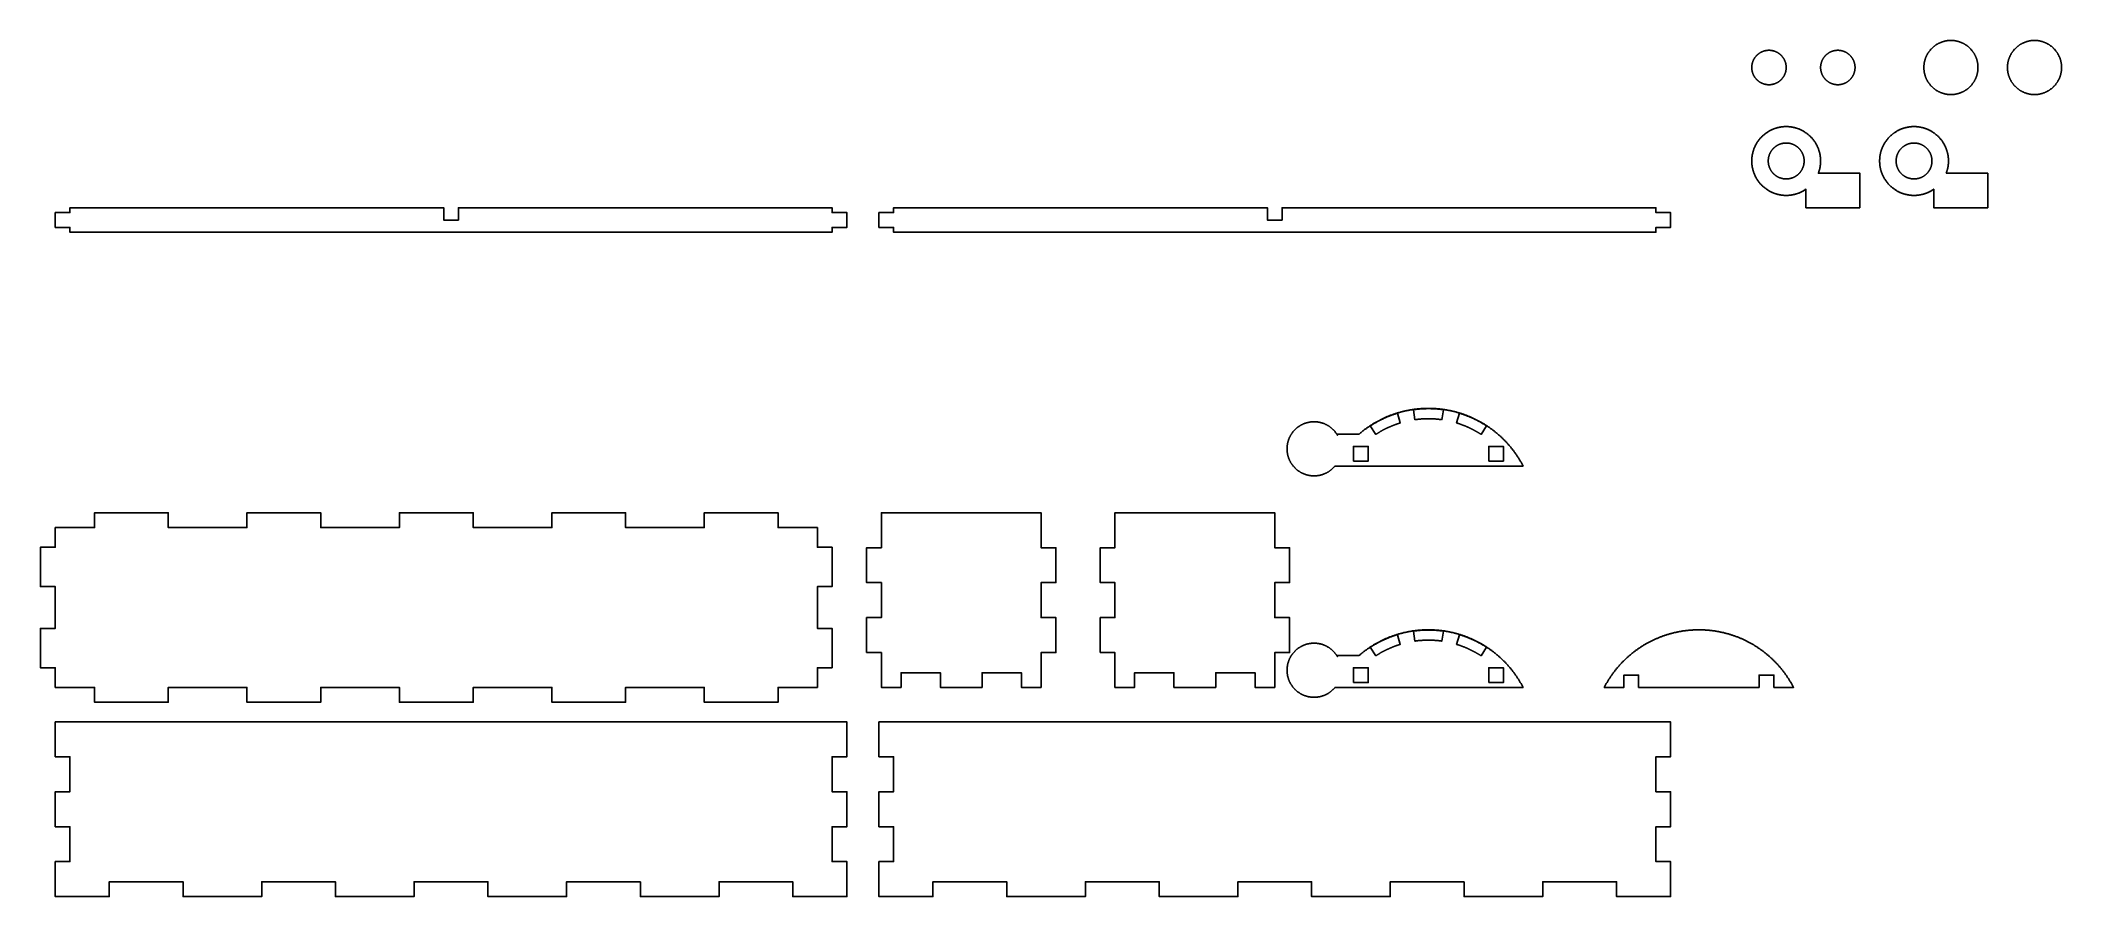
# Model space of a CAD drawing. Header units: millimetres. Extents: x 14 to 836, y 20 to 368.
import ezdxf

# ---------------------------------------------------------------- set-up
doc = ezdxf.new("R2010")
doc.units = ezdxf.units.MM
doc.layers.add('CUT_6MM', color=7, linetype='CONTINUOUS')

msp = doc.modelspace()

# ---------------------------------------------------------------- linework, layer by layer
at = {"layer": 'CUT_6MM'}
for points in [[(724, 357), (724, 356.89), (724, 356.77), (723.99, 356.66), (723.99, 356.54), (723.98, 356.43), (723.97, 356.31), (723.95, 356.2), (723.94, 356.09), (723.92, 355.97), (723.91, 355.86), (723.89, 355.75), (723.87, 355.63), (723.84, 355.52), (723.82, 355.41), (723.79, 355.3), (723.76, 355.19), (723.73, 355.08), (723.7, 354.97), (723.66, 354.86), (723.63, 354.75), (723.59, 354.64), (723.55, 354.53), (723.51, 354.43), (723.47, 354.32), (723.42, 354.22), (723.38, 354.11), (723.33, 354.01), (723.28, 353.9), (723.23, 353.8), (723.17, 353.7), (723.12, 353.6), (723.06, 353.5), (723, 353.4), (722.94, 353.3), (722.88, 353.21), (722.82, 353.11), (722.76, 353.02), (722.69, 352.92), (722.62, 352.83), (722.55, 352.74), (722.48, 352.65), (722.41, 352.56), (722.34, 352.47), (722.26, 352.38), (722.19, 352.3), (722.11, 352.21), (722.03, 352.13), (721.95, 352.05), (721.87, 351.97), (721.79, 351.89), (721.7, 351.81), (721.62, 351.74), (721.53, 351.66), (721.44, 351.59), (721.35, 351.52), (721.26, 351.45), (721.17, 351.38), (721.08, 351.31), (720.98, 351.24), (720.89, 351.18), (720.79, 351.12), (720.7, 351.06), (720.6, 351), (720.5, 350.94), (720.4, 350.88), (720.3, 350.83), (720.2, 350.77), (720.1, 350.72), (719.99, 350.67), (719.89, 350.62), (719.78, 350.58), (719.68, 350.53), (719.57, 350.49), (719.47, 350.45), (719.36, 350.41), (719.25, 350.37), (719.14, 350.34), (719.03, 350.3), (718.92, 350.27), (718.81, 350.24), (718.7, 350.21), (718.59, 350.18), (718.48, 350.16), (718.37, 350.13), (718.25, 350.11), (718.14, 350.09), (718.03, 350.08), (717.91, 350.06), (717.8, 350.05), (717.69, 350.03), (717.57, 350.02), (717.46, 350.01), (717.34, 350.01), (717.23, 350), (717.11, 350), (717, 350), (716.89, 350), (716.77, 350), (716.66, 350.01), (716.54, 350.01), (716.43, 350.02), (716.31, 350.03), (716.2, 350.05), (716.09, 350.06), (715.97, 350.08), (715.86, 350.09), (715.75, 350.11), (715.63, 350.13), (715.52, 350.16), (715.41, 350.18), (715.3, 350.21), (715.19, 350.24), (715.08, 350.27), (714.97, 350.3), (714.86, 350.34), (714.75, 350.37), (714.64, 350.41), (714.53, 350.45), (714.43, 350.49), (714.32, 350.53), (714.22, 350.58), (714.11, 350.62), (714.01, 350.67), (713.9, 350.72), (713.8, 350.77), (713.7, 350.83), (713.6, 350.88), (713.5, 350.94), (713.4, 351), (713.3, 351.06), (713.21, 351.12), (713.11, 351.18), (713.02, 351.24), (712.92, 351.31), (712.83, 351.38), (712.74, 351.45), (712.65, 351.52), (712.56, 351.59), (712.47, 351.66), (712.38, 351.74), (712.3, 351.81), (712.21, 351.89), (712.13, 351.97), (712.05, 352.05), (711.97, 352.13), (711.89, 352.21), (711.81, 352.3), (711.74, 352.38), (711.66, 352.47), (711.59, 352.56), (711.52, 352.65), (711.45, 352.74), (711.38, 352.83), (711.31, 352.92), (711.24, 353.02), (711.18, 353.11), (711.12, 353.21), (711.06, 353.3), (711, 353.4), (710.94, 353.5), (710.88, 353.6), (710.83, 353.7), (710.77, 353.8), (710.72, 353.9), (710.67, 354.01), (710.62, 354.11), (710.58, 354.22), (710.53, 354.32), (710.49, 354.43), (710.45, 354.53), (710.41, 354.64), (710.37, 354.75), (710.34, 354.86), (710.3, 354.97), (710.27, 355.08), (710.24, 355.19), (710.21, 355.3), (710.18, 355.41), (710.16, 355.52), (710.13, 355.63), (710.11, 355.75), (710.09, 355.86), (710.08, 355.97), (710.06, 356.09), (710.05, 356.2), (710.03, 356.31), (710.02, 356.43), (710.01, 356.54), (710.01, 356.66), (710, 356.77), (710, 356.89), (710, 357), (710, 357.11), (710, 357.23), (710.01, 357.34), (710.01, 357.46), (710.02, 357.57), (710.03, 357.69), (710.05, 357.8), (710.06, 357.91), (710.08, 358.03), (710.09, 358.14), (710.11, 358.25), (710.13, 358.37), (710.16, 358.48), (710.18, 358.59), (710.21, 358.7), (710.24, 358.81), (710.27, 358.92), (710.3, 359.03), (710.34, 359.14), (710.37, 359.25), (710.41, 359.36), (710.45, 359.47), (710.49, 359.57), (710.53, 359.68), (710.58, 359.78), (710.62, 359.89), (710.67, 359.99), (710.72, 360.1), (710.77, 360.2), (710.83, 360.3), (710.88, 360.4), (710.94, 360.5), (711, 360.6), (711.06, 360.7), (711.12, 360.79), (711.18, 360.89), (711.24, 360.98), (711.31, 361.08), (711.38, 361.17), (711.45, 361.26), (711.52, 361.35), (711.59, 361.44), (711.66, 361.53), (711.74, 361.62), (711.81, 361.7), (711.89, 361.79), (711.97, 361.87), (712.05, 361.95), (712.13, 362.03), (712.21, 362.11), (712.3, 362.19), (712.38, 362.26), (712.47, 362.34), (712.56, 362.41), (712.65, 362.48), (712.74, 362.55), (712.83, 362.62), (712.92, 362.69), (713.02, 362.76), (713.11, 362.82), (713.21, 362.88), (713.3, 362.94), (713.4, 363), (713.5, 363.06), (713.6, 363.12), (713.7, 363.17), (713.8, 363.23), (713.9, 363.28), (714.01, 363.33), (714.11, 363.38), (714.22, 363.42), (714.32, 363.47), (714.43, 363.51), (714.53, 363.55), (714.64, 363.59), (714.75, 363.63), (714.86, 363.66), (714.97, 363.7), (715.08, 363.73), (715.19, 363.76), (715.3, 363.79), (715.41, 363.82), (715.52, 363.84), (715.63, 363.87), (715.75, 363.89), (715.86, 363.91), (715.97, 363.92), (716.09, 363.94), (716.2, 363.95), (716.31, 363.97), (716.43, 363.98), (716.54, 363.99), (716.66, 363.99), (716.77, 364), (716.89, 364), (717, 364), (717.11, 364), (717.23, 364), (717.34, 363.99), (717.46, 363.99), (717.57, 363.98), (717.69, 363.97), (717.8, 363.95), (717.91, 363.94), (718.03, 363.92), (718.14, 363.91), (718.25, 363.89), (718.37, 363.87), (718.48, 363.84), (718.59, 363.82), (718.7, 363.79), (718.81, 363.76), (718.92, 363.73), (719.03, 363.7), (719.14, 363.66), (719.25, 363.63), (719.36, 363.59), (719.47, 363.55), (719.57, 363.51), (719.68, 363.47), (719.78, 363.42), (719.89, 363.38), (719.99, 363.33), (720.1, 363.28), (720.2, 363.23), (720.3, 363.17), (720.4, 363.12), (720.5, 363.06), (720.6, 363), (720.7, 362.94), (720.79, 362.88), (720.89, 362.82), (720.98, 362.76), (721.08, 362.69), (721.17, 362.62), (721.26, 362.55), (721.35, 362.48), (721.44, 362.41), (721.53, 362.34), (721.62, 362.26), (721.7, 362.19), (721.79, 362.11), (721.87, 362.03), (721.95, 361.95), (722.03, 361.87), (722.11, 361.79), (722.19, 361.7), (722.26, 361.62), (722.34, 361.53), (722.41, 361.44), (722.48, 361.35), (722.55, 361.26), (722.62, 361.17), (722.69, 361.08), (722.76, 360.98), (722.82, 360.89), (722.88, 360.79), (722.94, 360.7), (723, 360.6), (723.06, 360.5), (723.12, 360.4), (723.17, 360.3), (723.23, 360.2), (723.28, 360.1), (723.33, 359.99), (723.38, 359.89), (723.42, 359.78), (723.47, 359.68), (723.51, 359.57), (723.55, 359.47), (723.59, 359.36), (723.63, 359.25), (723.66, 359.14), (723.7, 359.03), (723.73, 358.92), (723.76, 358.81), (723.79, 358.7), (723.82, 358.59), (723.84, 358.48), (723.87, 358.37), (723.89, 358.25), (723.91, 358.14), (723.92, 358.03), (723.94, 357.91), (723.95, 357.8), (723.97, 357.69), (723.98, 357.57), (723.99, 357.46), (723.99, 357.34), (724, 357.23), (724, 357.11), (724, 357)], [(752, 357), (752, 356.89), (752, 356.77), (751.99, 356.66), (751.99, 356.54), (751.98, 356.43), (751.97, 356.31), (751.95, 356.2), (751.94, 356.09), (751.92, 355.97), (751.91, 355.86), (751.89, 355.75), (751.87, 355.63), (751.84, 355.52), (751.82, 355.41), (751.79, 355.3), (751.76, 355.19), (751.73, 355.08), (751.7, 354.97), (751.66, 354.86), (751.63, 354.75), (751.59, 354.64), (751.55, 354.53), (751.51, 354.43), (751.47, 354.32), (751.42, 354.22), (751.38, 354.11), (751.33, 354.01), (751.28, 353.9), (751.23, 353.8), (751.17, 353.7), (751.12, 353.6), (751.06, 353.5), (751, 353.4), (750.94, 353.3), (750.88, 353.21), (750.82, 353.11), (750.76, 353.02), (750.69, 352.92), (750.62, 352.83), (750.55, 352.74), (750.48, 352.65), (750.41, 352.56), (750.34, 352.47), (750.26, 352.38), (750.19, 352.3), (750.11, 352.21), (750.03, 352.13), (749.95, 352.05), (749.87, 351.97), (749.79, 351.89), (749.7, 351.81), (749.62, 351.74), (749.53, 351.66), (749.44, 351.59), (749.35, 351.52), (749.26, 351.45), (749.17, 351.38), (749.08, 351.31), (748.98, 351.24), (748.89, 351.18), (748.79, 351.12), (748.7, 351.06), (748.6, 351), (748.5, 350.94), (748.4, 350.88), (748.3, 350.83), (748.2, 350.77), (748.1, 350.72), (747.99, 350.67), (747.89, 350.62), (747.78, 350.58), (747.68, 350.53), (747.57, 350.49), (747.47, 350.45), (747.36, 350.41), (747.25, 350.37), (747.14, 350.34), (747.03, 350.3), (746.92, 350.27), (746.81, 350.24), (746.7, 350.21), (746.59, 350.18), (746.48, 350.16), (746.37, 350.13), (746.25, 350.11), (746.14, 350.09), (746.03, 350.08), (745.91, 350.06), (745.8, 350.05), (745.69, 350.03), (745.57, 350.02), (745.46, 350.01), (745.34, 350.01), (745.23, 350), (745.11, 350), (745, 350), (744.89, 350), (744.77, 350), (744.66, 350.01), (744.54, 350.01), (744.43, 350.02), (744.31, 350.03), (744.2, 350.05), (744.09, 350.06), (743.97, 350.08), (743.86, 350.09), (743.75, 350.11), (743.63, 350.13), (743.52, 350.16), (743.41, 350.18), (743.3, 350.21), (743.19, 350.24), (743.08, 350.27), (742.97, 350.3), (742.86, 350.34), (742.75, 350.37), (742.64, 350.41), (742.53, 350.45), (742.43, 350.49), (742.32, 350.53), (742.22, 350.58), (742.11, 350.62), (742.01, 350.67), (741.9, 350.72), (741.8, 350.77), (741.7, 350.83), (741.6, 350.88), (741.5, 350.94), (741.4, 351), (741.3, 351.06), (741.21, 351.12), (741.11, 351.18), (741.02, 351.24), (740.92, 351.31), (740.83, 351.38), (740.74, 351.45), (740.65, 351.52), (740.56, 351.59), (740.47, 351.66), (740.38, 351.74), (740.3, 351.81), (740.21, 351.89), (740.13, 351.97), (740.05, 352.05), (739.97, 352.13), (739.89, 352.21), (739.81, 352.3), (739.74, 352.38), (739.66, 352.47), (739.59, 352.56), (739.52, 352.65), (739.45, 352.74), (739.38, 352.83), (739.31, 352.92), (739.24, 353.02), (739.18, 353.11), (739.12, 353.21), (739.06, 353.3), (739, 353.4), (738.94, 353.5), (738.88, 353.6), (738.83, 353.7), (738.77, 353.8), (738.72, 353.9), (738.67, 354.01), (738.62, 354.11), (738.58, 354.22), (738.53, 354.32), (738.49, 354.43), (738.45, 354.53), (738.41, 354.64), (738.37, 354.75), (738.34, 354.86), (738.3, 354.97), (738.27, 355.08), (738.24, 355.19), (738.21, 355.3), (738.18, 355.41), (738.16, 355.52), (738.13, 355.63), (738.11, 355.75), (738.09, 355.86), (738.08, 355.97), (738.06, 356.09), (738.05, 356.2), (738.03, 356.31), (738.02, 356.43), (738.01, 356.54), (738.01, 356.66), (738, 356.77), (738, 356.89), (738, 357), (738, 357.11), (738, 357.23), (738.01, 357.34), (738.01, 357.46), (738.02, 357.57), (738.03, 357.69), (738.05, 357.8), (738.06, 357.91), (738.08, 358.03), (738.09, 358.14), (738.11, 358.25), (738.13, 358.37), (738.16, 358.48), (738.18, 358.59), (738.21, 358.7), (738.24, 358.81), (738.27, 358.92), (738.3, 359.03), (738.34, 359.14), (738.37, 359.25), (738.41, 359.36), (738.45, 359.47), (738.49, 359.57), (738.53, 359.68), (738.58, 359.78), (738.62, 359.89), (738.67, 359.99), (738.72, 360.1), (738.77, 360.2), (738.83, 360.3), (738.88, 360.4), (738.94, 360.5), (739, 360.6), (739.06, 360.7), (739.12, 360.79), (739.18, 360.89), (739.24, 360.98), (739.31, 361.08), (739.38, 361.17), (739.45, 361.26), (739.52, 361.35), (739.59, 361.44), (739.66, 361.53), (739.74, 361.62), (739.81, 361.7), (739.89, 361.79), (739.97, 361.87), (740.05, 361.95), (740.13, 362.03), (740.21, 362.11), (740.3, 362.19), (740.38, 362.26), (740.47, 362.34), (740.56, 362.41), (740.65, 362.48), (740.74, 362.55), (740.83, 362.62), (740.92, 362.69), (741.02, 362.76), (741.11, 362.82), (741.21, 362.88), (741.3, 362.94), (741.4, 363), (741.5, 363.06), (741.6, 363.12), (741.7, 363.17), (741.8, 363.23), (741.9, 363.28), (742.01, 363.33), (742.11, 363.38), (742.22, 363.42), (742.32, 363.47), (742.43, 363.51), (742.53, 363.55), (742.64, 363.59), (742.75, 363.63), (742.86, 363.66), (742.97, 363.7), (743.08, 363.73), (743.19, 363.76), (743.3, 363.79), (743.41, 363.82), (743.52, 363.84), (743.63, 363.87), (743.75, 363.89), (743.86, 363.91), (743.97, 363.92), (744.09, 363.94), (744.2, 363.95), (744.31, 363.97), (744.43, 363.98), (744.54, 363.99), (744.66, 363.99), (744.77, 364), (744.89, 364), (745, 364), (745.11, 364), (745.23, 364), (745.34, 363.99), (745.46, 363.99), (745.57, 363.98), (745.69, 363.97), (745.8, 363.95), (745.91, 363.94), (746.03, 363.92), (746.14, 363.91), (746.25, 363.89), (746.37, 363.87), (746.48, 363.84), (746.59, 363.82), (746.7, 363.79), (746.81, 363.76), (746.92, 363.73), (747.03, 363.7), (747.14, 363.66), (747.25, 363.63), (747.36, 363.59), (747.47, 363.55), (747.57, 363.51), (747.68, 363.47), (747.78, 363.42), (747.89, 363.38), (747.99, 363.33), (748.1, 363.28), (748.2, 363.23), (748.3, 363.17), (748.4, 363.12), (748.5, 363.06), (748.6, 363), (748.7, 362.94), (748.79, 362.88), (748.89, 362.82), (748.98, 362.76), (749.08, 362.69), (749.17, 362.62), (749.26, 362.55), (749.35, 362.48), (749.44, 362.41), (749.53, 362.34), (749.62, 362.26), (749.7, 362.19), (749.79, 362.11), (749.87, 362.03), (749.95, 361.95), (750.03, 361.87), (750.11, 361.79), (750.19, 361.7), (750.26, 361.62), (750.34, 361.53), (750.41, 361.44), (750.48, 361.35), (750.55, 361.26), (750.62, 361.17), (750.69, 361.08), (750.76, 360.98), (750.82, 360.89), (750.88, 360.79), (750.94, 360.7), (751, 360.6), (751.06, 360.5), (751.12, 360.4), (751.17, 360.3), (751.23, 360.2), (751.28, 360.1), (751.33, 359.99), (751.38, 359.89), (751.42, 359.78), (751.47, 359.68), (751.51, 359.57), (751.55, 359.47), (751.59, 359.36), (751.63, 359.25), (751.66, 359.14), (751.7, 359.03), (751.73, 358.92), (751.76, 358.81), (751.79, 358.7), (751.82, 358.59), (751.84, 358.48), (751.87, 358.37), (751.89, 358.25), (751.91, 358.14), (751.92, 358.03), (751.94, 357.91), (751.95, 357.8), (751.97, 357.69), (751.98, 357.57), (751.99, 357.46), (751.99, 357.34), (752, 357.23), (752, 357.11), (752, 357)], [(802, 357), (802, 356.82), (801.99, 356.64), (801.99, 356.46), (801.98, 356.28), (801.96, 356.1), (801.95, 355.92), (801.93, 355.74), (801.91, 355.56), (801.88, 355.39), (801.85, 355.21), (801.82, 355.03), (801.79, 354.85), (801.75, 354.68), (801.71, 354.5), (801.67, 354.33), (801.63, 354.15), (801.58, 353.98), (801.53, 353.81), (801.47, 353.64), (801.42, 353.46), (801.36, 353.29), (801.29, 353.13), (801.23, 352.96), (801.16, 352.79), (801.09, 352.62), (801.02, 352.46), (800.94, 352.3), (800.87, 352.13), (800.78, 351.97), (800.7, 351.81), (800.61, 351.66), (800.53, 351.5), (800.44, 351.34), (800.34, 351.19), (800.24, 351.04), (800.15, 350.89), (800.04, 350.74), (799.94, 350.59), (799.84, 350.45), (799.73, 350.3), (799.62, 350.16), (799.5, 350.02), (799.39, 349.88), (799.27, 349.75), (799.15, 349.61), (799.03, 349.48), (798.9, 349.35), (798.78, 349.22), (798.65, 349.1), (798.52, 348.97), (798.39, 348.85), (798.25, 348.73), (798.12, 348.61), (797.98, 348.5), (797.84, 348.38), (797.7, 348.27), (797.55, 348.16), (797.41, 348.06), (797.26, 347.96), (797.11, 347.85), (796.96, 347.76), (796.81, 347.66), (796.66, 347.56), (796.5, 347.47), (796.34, 347.39), (796.19, 347.3), (796.03, 347.22), (795.87, 347.13), (795.7, 347.06), (795.54, 346.98), (795.38, 346.91), (795.21, 346.84), (795.04, 346.77), (794.87, 346.71), (794.71, 346.64), (794.54, 346.58), (794.36, 346.53), (794.19, 346.47), (794.02, 346.42), (793.85, 346.37), (793.67, 346.33), (793.5, 346.29), (793.32, 346.25), (793.15, 346.21), (792.97, 346.18), (792.79, 346.15), (792.61, 346.12), (792.44, 346.09), (792.26, 346.07), (792.08, 346.05), (791.9, 346.04), (791.72, 346.02), (791.54, 346.01), (791.36, 346.01), (791.18, 346), (791, 346), (790.82, 346), (790.64, 346.01), (790.46, 346.01), (790.28, 346.02), (790.1, 346.04), (789.92, 346.05), (789.74, 346.07), (789.56, 346.09), (789.39, 346.12), (789.21, 346.15), (789.03, 346.18), (788.85, 346.21), (788.68, 346.25), (788.5, 346.29), (788.33, 346.33), (788.15, 346.37), (787.98, 346.42), (787.81, 346.47), (787.64, 346.53), (787.46, 346.58), (787.29, 346.64), (787.13, 346.71), (786.96, 346.77), (786.79, 346.84), (786.62, 346.91), (786.46, 346.98), (786.3, 347.06), (786.13, 347.13), (785.97, 347.22), (785.81, 347.3), (785.66, 347.39), (785.5, 347.47), (785.34, 347.56), (785.19, 347.66), (785.04, 347.76), (784.89, 347.85), (784.74, 347.96), (784.59, 348.06), (784.45, 348.16), (784.3, 348.27), (784.16, 348.38), (784.02, 348.5), (783.88, 348.61), (783.75, 348.73), (783.61, 348.85), (783.48, 348.97), (783.35, 349.1), (783.22, 349.22), (783.1, 349.35), (782.97, 349.48), (782.85, 349.61), (782.73, 349.75), (782.61, 349.88), (782.5, 350.02), (782.38, 350.16), (782.27, 350.3), (782.16, 350.45), (782.06, 350.59), (781.96, 350.74), (781.85, 350.89), (781.76, 351.04), (781.66, 351.19), (781.56, 351.34), (781.47, 351.5), (781.39, 351.66), (781.3, 351.81), (781.22, 351.97), (781.13, 352.13), (781.06, 352.3), (780.98, 352.46), (780.91, 352.62), (780.84, 352.79), (780.77, 352.96), (780.71, 353.13), (780.64, 353.29), (780.58, 353.46), (780.53, 353.64), (780.47, 353.81), (780.42, 353.98), (780.37, 354.15), (780.33, 354.33), (780.29, 354.5), (780.25, 354.68), (780.21, 354.85), (780.18, 355.03), (780.15, 355.21), (780.12, 355.39), (780.09, 355.56), (780.07, 355.74), (780.05, 355.92), (780.04, 356.1), (780.02, 356.28), (780.01, 356.46), (780.01, 356.64), (780, 356.82), (780, 357), (780, 357.18), (780.01, 357.36), (780.01, 357.54), (780.02, 357.72), (780.04, 357.9), (780.05, 358.08), (780.07, 358.26), (780.09, 358.44), (780.12, 358.61), (780.15, 358.79), (780.18, 358.97), (780.21, 359.15), (780.25, 359.32), (780.29, 359.5), (780.33, 359.67), (780.37, 359.85), (780.42, 360.02), (780.47, 360.19), (780.53, 360.36), (780.58, 360.54), (780.64, 360.71), (780.71, 360.87), (780.77, 361.04), (780.84, 361.21), (780.91, 361.38), (780.98, 361.54), (781.06, 361.7), (781.13, 361.87), (781.22, 362.03), (781.3, 362.19), (781.39, 362.34), (781.47, 362.5), (781.56, 362.66), (781.66, 362.81), (781.76, 362.96), (781.85, 363.11), (781.96, 363.26), (782.06, 363.41), (782.16, 363.55), (782.27, 363.7), (782.38, 363.84), (782.5, 363.98), (782.61, 364.12), (782.73, 364.25), (782.85, 364.39), (782.97, 364.52), (783.1, 364.65), (783.22, 364.78), (783.35, 364.9), (783.48, 365.03), (783.61, 365.15), (783.75, 365.27), (783.88, 365.39), (784.02, 365.5), (784.16, 365.62), (784.3, 365.73), (784.45, 365.84), (784.59, 365.94), (784.74, 366.04), (784.89, 366.15), (785.04, 366.24), (785.19, 366.34), (785.34, 366.44), (785.5, 366.53), (785.66, 366.61), (785.81, 366.7), (785.97, 366.78), (786.13, 366.87), (786.3, 366.94), (786.46, 367.02), (786.62, 367.09), (786.79, 367.16), (786.96, 367.23), (787.13, 367.29), (787.29, 367.36), (787.46, 367.42), (787.64, 367.47), (787.81, 367.53), (787.98, 367.58), (788.15, 367.63), (788.33, 367.67), (788.5, 367.71), (788.68, 367.75), (788.85, 367.79), (789.03, 367.82), (789.21, 367.85), (789.39, 367.88), (789.56, 367.91), (789.74, 367.93), (789.92, 367.95), (790.1, 367.96), (790.28, 367.98), (790.46, 367.99), (790.64, 367.99), (790.82, 368), (791, 368), (791.18, 368), (791.36, 367.99), (791.54, 367.99), (791.72, 367.98), (791.9, 367.96), (792.08, 367.95), (792.26, 367.93), (792.44, 367.91), (792.61, 367.88), (792.79, 367.85), (792.97, 367.82), (793.15, 367.79), (793.32, 367.75), (793.5, 367.71), (793.67, 367.67), (793.85, 367.63), (794.02, 367.58), (794.19, 367.53), (794.36, 367.47), (794.54, 367.42), (794.71, 367.36), (794.87, 367.29), (795.04, 367.23), (795.21, 367.16), (795.38, 367.09), (795.54, 367.02), (795.7, 366.94), (795.87, 366.87), (796.03, 366.78), (796.19, 366.7), (796.34, 366.61), (796.5, 366.53), (796.66, 366.44), (796.81, 366.34), (796.96, 366.24), (797.11, 366.15), (797.26, 366.04), (797.41, 365.94), (797.55, 365.84), (797.7, 365.73), (797.84, 365.62), (797.98, 365.5), (798.12, 365.39), (798.25, 365.27), (798.39, 365.15), (798.52, 365.03), (798.65, 364.9), (798.78, 364.78), (798.9, 364.65), (799.03, 364.52), (799.15, 364.39), (799.27, 364.25), (799.39, 364.12), (799.5, 363.98), (799.62, 363.84), (799.73, 363.7), (799.84, 363.55), (799.94, 363.41), (800.04, 363.26), (800.15, 363.11), (800.24, 362.96), (800.34, 362.81), (800.44, 362.66), (800.53, 362.5), (800.61, 362.34), (800.7, 362.19), (800.78, 362.03), (800.87, 361.87), (800.94, 361.7), (801.02, 361.54), (801.09, 361.38), (801.16, 361.21), (801.23, 361.04), (801.29, 360.87), (801.36, 360.71), (801.42, 360.54), (801.47, 360.36), (801.53, 360.19), (801.58, 360.02), (801.63, 359.85), (801.67, 359.67), (801.71, 359.5), (801.75, 359.32), (801.79, 359.15), (801.82, 358.97), (801.85, 358.79), (801.88, 358.61), (801.91, 358.44), (801.93, 358.26), (801.95, 358.08), (801.96, 357.9), (801.98, 357.72), (801.99, 357.54), (801.99, 357.36), (802, 357.18), (802, 357)], [(836, 357), (836, 356.82), (835.99, 356.64), (835.99, 356.46), (835.98, 356.28), (835.96, 356.1), (835.95, 355.92), (835.93, 355.74), (835.91, 355.56), (835.88, 355.39), (835.85, 355.21), (835.82, 355.03), (835.79, 354.85), (835.75, 354.68), (835.71, 354.5), (835.67, 354.33), (835.63, 354.15), (835.58, 353.98), (835.53, 353.81), (835.47, 353.64), (835.42, 353.46), (835.36, 353.29), (835.29, 353.13), (835.23, 352.96), (835.16, 352.79), (835.09, 352.62), (835.02, 352.46), (834.94, 352.3), (834.87, 352.13), (834.78, 351.97), (834.7, 351.81), (834.61, 351.66), (834.53, 351.5), (834.44, 351.34), (834.34, 351.19), (834.24, 351.04), (834.15, 350.89), (834.04, 350.74), (833.94, 350.59), (833.84, 350.45), (833.73, 350.3), (833.62, 350.16), (833.5, 350.02), (833.39, 349.88), (833.27, 349.75), (833.15, 349.61), (833.03, 349.48), (832.9, 349.35), (832.78, 349.22), (832.65, 349.1), (832.52, 348.97), (832.39, 348.85), (832.25, 348.73), (832.12, 348.61), (831.98, 348.5), (831.84, 348.38), (831.7, 348.27), (831.55, 348.16), (831.41, 348.06), (831.26, 347.96), (831.11, 347.85), (830.96, 347.76), (830.81, 347.66), (830.66, 347.56), (830.5, 347.47), (830.34, 347.39), (830.19, 347.3), (830.03, 347.22), (829.87, 347.13), (829.7, 347.06), (829.54, 346.98), (829.38, 346.91), (829.21, 346.84), (829.04, 346.77), (828.87, 346.71), (828.71, 346.64), (828.54, 346.58), (828.36, 346.53), (828.19, 346.47), (828.02, 346.42), (827.85, 346.37), (827.67, 346.33), (827.5, 346.29), (827.32, 346.25), (827.15, 346.21), (826.97, 346.18), (826.79, 346.15), (826.61, 346.12), (826.44, 346.09), (826.26, 346.07), (826.08, 346.05), (825.9, 346.04), (825.72, 346.02), (825.54, 346.01), (825.36, 346.01), (825.18, 346), (825, 346), (824.82, 346), (824.64, 346.01), (824.46, 346.01), (824.28, 346.02), (824.1, 346.04), (823.92, 346.05), (823.74, 346.07), (823.56, 346.09), (823.39, 346.12), (823.21, 346.15), (823.03, 346.18), (822.85, 346.21), (822.68, 346.25), (822.5, 346.29), (822.33, 346.33), (822.15, 346.37), (821.98, 346.42), (821.81, 346.47), (821.64, 346.53), (821.46, 346.58), (821.29, 346.64), (821.13, 346.71), (820.96, 346.77), (820.79, 346.84), (820.62, 346.91), (820.46, 346.98), (820.3, 347.06), (820.13, 347.13), (819.97, 347.22), (819.81, 347.3), (819.66, 347.39), (819.5, 347.47), (819.34, 347.56), (819.19, 347.66), (819.04, 347.76), (818.89, 347.85), (818.74, 347.96), (818.59, 348.06), (818.45, 348.16), (818.3, 348.27), (818.16, 348.38), (818.02, 348.5), (817.88, 348.61), (817.75, 348.73), (817.61, 348.85), (817.48, 348.97), (817.35, 349.1), (817.22, 349.22), (817.1, 349.35), (816.97, 349.48), (816.85, 349.61), (816.73, 349.75), (816.61, 349.88), (816.5, 350.02), (816.38, 350.16), (816.27, 350.3), (816.16, 350.45), (816.06, 350.59), (815.96, 350.74), (815.85, 350.89), (815.76, 351.04), (815.66, 351.19), (815.56, 351.34), (815.47, 351.5), (815.39, 351.66), (815.3, 351.81), (815.22, 351.97), (815.13, 352.13), (815.06, 352.3), (814.98, 352.46), (814.91, 352.62), (814.84, 352.79), (814.77, 352.96), (814.71, 353.13), (814.64, 353.29), (814.58, 353.46), (814.53, 353.64), (814.47, 353.81), (814.42, 353.98), (814.37, 354.15), (814.33, 354.33), (814.29, 354.5), (814.25, 354.68), (814.21, 354.85), (814.18, 355.03), (814.15, 355.21), (814.12, 355.39), (814.09, 355.56), (814.07, 355.74), (814.05, 355.92), (814.04, 356.1), (814.02, 356.28), (814.01, 356.46), (814.01, 356.64), (814, 356.82), (814, 357), (814, 357.18), (814.01, 357.36), (814.01, 357.54), (814.02, 357.72), (814.04, 357.9), (814.05, 358.08), (814.07, 358.26), (814.09, 358.44), (814.12, 358.61), (814.15, 358.79), (814.18, 358.97), (814.21, 359.15), (814.25, 359.32), (814.29, 359.5), (814.33, 359.67), (814.37, 359.85), (814.42, 360.02), (814.47, 360.19), (814.53, 360.36), (814.58, 360.54), (814.64, 360.71), (814.71, 360.87), (814.77, 361.04), (814.84, 361.21), (814.91, 361.38), (814.98, 361.54), (815.06, 361.7), (815.13, 361.87), (815.22, 362.03), (815.3, 362.19), (815.39, 362.34), (815.47, 362.5), (815.56, 362.66), (815.66, 362.81), (815.76, 362.96), (815.85, 363.11), (815.96, 363.26), (816.06, 363.41), (816.16, 363.55), (816.27, 363.7), (816.38, 363.84), (816.5, 363.98), (816.61, 364.12), (816.73, 364.25), (816.85, 364.39), (816.97, 364.52), (817.1, 364.65), (817.22, 364.78), (817.35, 364.9), (817.48, 365.03), (817.61, 365.15), (817.75, 365.27), (817.88, 365.39), (818.02, 365.5), (818.16, 365.62), (818.3, 365.73), (818.45, 365.84), (818.59, 365.94), (818.74, 366.04), (818.89, 366.15), (819.04, 366.24), (819.19, 366.34), (819.34, 366.44), (819.5, 366.53), (819.66, 366.61), (819.81, 366.7), (819.97, 366.78), (820.13, 366.87), (820.3, 366.94), (820.46, 367.02), (820.62, 367.09), (820.79, 367.16), (820.96, 367.23), (821.13, 367.29), (821.29, 367.36), (821.46, 367.42), (821.64, 367.47), (821.81, 367.53), (821.98, 367.58), (822.15, 367.63), (822.33, 367.67), (822.5, 367.71), (822.68, 367.75), (822.85, 367.79), (823.03, 367.82), (823.21, 367.85), (823.39, 367.88), (823.56, 367.91), (823.74, 367.93), (823.92, 367.95), (824.1, 367.96), (824.28, 367.98), (824.46, 367.99), (824.64, 367.99), (824.82, 368), (825, 368), (825.18, 368), (825.36, 367.99), (825.54, 367.99), (825.72, 367.98), (825.9, 367.96), (826.08, 367.95), (826.26, 367.93), (826.44, 367.91), (826.61, 367.88), (826.79, 367.85), (826.97, 367.82), (827.15, 367.79), (827.32, 367.75), (827.5, 367.71), (827.67, 367.67), (827.85, 367.63), (828.02, 367.58), (828.19, 367.53), (828.36, 367.47), (828.54, 367.42), (828.71, 367.36), (828.87, 367.29), (829.04, 367.23), (829.21, 367.16), (829.38, 367.09), (829.54, 367.02), (829.7, 366.94), (829.87, 366.87), (830.03, 366.78), (830.19, 366.7), (830.34, 366.61), (830.5, 366.53), (830.66, 366.44), (830.81, 366.34), (830.96, 366.24), (831.11, 366.15), (831.26, 366.04), (831.41, 365.94), (831.55, 365.84), (831.7, 365.73), (831.84, 365.62), (831.98, 365.5), (832.12, 365.39), (832.25, 365.27), (832.39, 365.15), (832.52, 365.03), (832.65, 364.9), (832.78, 364.78), (832.9, 364.65), (833.03, 364.52), (833.15, 364.39), (833.27, 364.25), (833.39, 364.12), (833.5, 363.98), (833.62, 363.84), (833.73, 363.7), (833.84, 363.55), (833.94, 363.41), (834.04, 363.26), (834.15, 363.11), (834.24, 362.96), (834.34, 362.81), (834.44, 362.66), (834.53, 362.5), (834.61, 362.34), (834.7, 362.19), (834.78, 362.03), (834.87, 361.87), (834.94, 361.7), (835.02, 361.54), (835.09, 361.38), (835.16, 361.21), (835.23, 361.04), (835.29, 360.87), (835.36, 360.71), (835.42, 360.54), (835.47, 360.36), (835.53, 360.19), (835.58, 360.02), (835.63, 359.85), (835.67, 359.67), (835.71, 359.5), (835.75, 359.32), (835.79, 359.15), (835.82, 358.97), (835.85, 358.79), (835.88, 358.61), (835.91, 358.44), (835.93, 358.26), (835.95, 358.08), (835.96, 357.9), (835.98, 357.72), (835.99, 357.54), (835.99, 357.36), (836, 357.18), (836, 357)], [(754, 300), (732, 300), (732, 307.51), (731.97, 307.49), (731.78, 307.36), (731.59, 307.23), (731.39, 307.11), (731.2, 306.99), (731, 306.88), (730.8, 306.76), (730.6, 306.65), (730.4, 306.55), (730.19, 306.44), (729.99, 306.34), (729.78, 306.25), (729.57, 306.16), (729.36, 306.07), (729.15, 305.98), (728.93, 305.9), (728.72, 305.82), (728.5, 305.74), (728.28, 305.67), (728.06, 305.6), (727.84, 305.54), (727.62, 305.48), (727.4, 305.42), (727.18, 305.37), (726.96, 305.32), (726.73, 305.27), (726.51, 305.23), (726.28, 305.19), (726.05, 305.15), (725.83, 305.12), (725.6, 305.09), (725.37, 305.07), (725.14, 305.05), (724.92, 305.03), (724.69, 305.02), (724.46, 305.01), (724.23, 305), (724, 305), (723.77, 305), (723.54, 305.01), (723.31, 305.02), (723.08, 305.03), (722.86, 305.05), (722.63, 305.07), (722.4, 305.09), (722.17, 305.12), (721.95, 305.15), (721.72, 305.19), (721.49, 305.23), (721.27, 305.27), (721.04, 305.32), (720.82, 305.37), (720.6, 305.42), (720.38, 305.48), (720.16, 305.54), (719.94, 305.6), (719.72, 305.67), (719.5, 305.74), (719.28, 305.82), (719.07, 305.9), (718.85, 305.98), (718.64, 306.07), (718.43, 306.16), (718.22, 306.25), (718.01, 306.34), (717.81, 306.44), (717.6, 306.55), (717.4, 306.65), (717.2, 306.76), (717, 306.88), (716.8, 306.99), (716.61, 307.11), (716.41, 307.23), (716.22, 307.36), (716.03, 307.49), (715.85, 307.62), (715.66, 307.76), (715.48, 307.89), (715.3, 308.03), (715.12, 308.18), (714.94, 308.32), (714.77, 308.47), (714.6, 308.63), (714.43, 308.78), (714.26, 308.94), (714.1, 309.1), (713.94, 309.26), (713.78, 309.43), (713.63, 309.6), (713.47, 309.77), (713.32, 309.94), (713.18, 310.12), (713.03, 310.3), (712.89, 310.48), (712.76, 310.66), (712.62, 310.85), (712.49, 311.03), (712.36, 311.22), (712.23, 311.41), (712.11, 311.61), (711.99, 311.8), (711.88, 312), (711.76, 312.2), (711.65, 312.4), (711.55, 312.6), (711.44, 312.81), (711.34, 313.01), (711.25, 313.22), (711.16, 313.43), (711.07, 313.64), (710.98, 313.85), (710.9, 314.07), (710.82, 314.28), (710.74, 314.5), (710.67, 314.72), (710.6, 314.94), (710.54, 315.16), (710.48, 315.38), (710.42, 315.6), (710.37, 315.82), (710.32, 316.04), (710.27, 316.27), (710.23, 316.49), (710.19, 316.72), (710.15, 316.95), (710.12, 317.17), (710.09, 317.4), (710.07, 317.63), (710.05, 317.86), (710.03, 318.08), (710.02, 318.31), (710.01, 318.54), (710, 318.77), (710, 319), (710, 319.23), (710.01, 319.46), (710.02, 319.69), (710.03, 319.92), (710.05, 320.14), (710.07, 320.37), (710.09, 320.6), (710.12, 320.83), (710.15, 321.05), (710.19, 321.28), (710.23, 321.51), (710.27, 321.73), (710.32, 321.96), (710.37, 322.18), (710.42, 322.4), (710.48, 322.62), (710.54, 322.84), (710.6, 323.06), (710.67, 323.28), (710.74, 323.5), (710.82, 323.72), (710.9, 323.93), (710.98, 324.15), (711.07, 324.36), (711.16, 324.57), (711.25, 324.78), (711.34, 324.99), (711.44, 325.19), (711.55, 325.4), (711.65, 325.6), (711.76, 325.8), (711.88, 326), (711.99, 326.2), (712.11, 326.39), (712.23, 326.59), (712.36, 326.78), (712.49, 326.97), (712.62, 327.15), (712.76, 327.34), (712.89, 327.52), (713.03, 327.7), (713.18, 327.88), (713.32, 328.06), (713.47, 328.23), (713.63, 328.4), (713.78, 328.57), (713.94, 328.74), (714.1, 328.9), (714.26, 329.06), (714.43, 329.22), (714.6, 329.37), (714.77, 329.53), (714.94, 329.68), (715.12, 329.82), (715.3, 329.97), (715.48, 330.11), (715.66, 330.24), (715.85, 330.38), (716.03, 330.51), (716.22, 330.64), (716.41, 330.77), (716.61, 330.89), (716.8, 331.01), (717, 331.12), (717.2, 331.24), (717.4, 331.35), (717.6, 331.45), (717.81, 331.56), (718.01, 331.66), (718.22, 331.75), (718.43, 331.84), (718.64, 331.93), (718.85, 332.02), (719.07, 332.1), (719.28, 332.18), (719.5, 332.26), (719.72, 332.33), (719.94, 332.4), (720.16, 332.46), (720.38, 332.52), (720.6, 332.58), (720.82, 332.63), (721.04, 332.68), (721.27, 332.73), (721.49, 332.77), (721.72, 332.81), (721.95, 332.85), (722.17, 332.88), (722.4, 332.91), (722.63, 332.93), (722.86, 332.95), (723.08, 332.97), (723.31, 332.98), (723.54, 332.99), (723.77, 333), (724, 333), (724.23, 333), (724.46, 332.99), (724.69, 332.98), (724.92, 332.97), (725.14, 332.95), (725.37, 332.93), (725.6, 332.91), (725.83, 332.88), (726.05, 332.85), (726.28, 332.81), (726.51, 332.77), (726.73, 332.73), (726.96, 332.68), (727.18, 332.63), (727.4, 332.58), (727.62, 332.52), (727.84, 332.46), (728.06, 332.4), (728.28, 332.33), (728.5, 332.26), (728.72, 332.18), (728.93, 332.1), (729.15, 332.02), (729.36, 331.93), (729.57, 331.84), (729.78, 331.75), (729.99, 331.66), (730.19, 331.56), (730.4, 331.45), (730.6, 331.35), (730.8, 331.24), (731, 331.12), (731.2, 331.01), (731.39, 330.89), (731.59, 330.77), (731.78, 330.64), (731.97, 330.51), (732.15, 330.38), (732.34, 330.24), (732.52, 330.11), (732.7, 329.97), (732.88, 329.82), (733.06, 329.68), (733.23, 329.53), (733.4, 329.37), (733.57, 329.22), (733.74, 329.06), (733.9, 328.9), (734.06, 328.74), (734.22, 328.57), (734.37, 328.4), (734.53, 328.23), (734.68, 328.06), (734.82, 327.88), (734.97, 327.7), (735.11, 327.52), (735.24, 327.34), (735.38, 327.15), (735.51, 326.97), (735.64, 326.78), (735.77, 326.59), (735.89, 326.39), (736.01, 326.2), (736.12, 326), (736.24, 325.8), (736.35, 325.6), (736.45, 325.4), (736.56, 325.19), (736.66, 324.99), (736.75, 324.78), (736.84, 324.57), (736.93, 324.36), (737.02, 324.15), (737.1, 323.93), (737.18, 323.72), (737.26, 323.5), (737.33, 323.28), (737.4, 323.06), (737.46, 322.84), (737.52, 322.62), (737.58, 322.4), (737.63, 322.18), (737.68, 321.96), (737.73, 321.73), (737.77, 321.51), (737.81, 321.28), (737.85, 321.05), (737.88, 320.83), (737.91, 320.6), (737.93, 320.37), (737.95, 320.14), (737.97, 319.92), (737.98, 319.69), (737.99, 319.46), (738, 319.23), (738, 319), (738, 318.77), (737.99, 318.54), (737.98, 318.31), (737.97, 318.08), (737.95, 317.86), (737.93, 317.63), (737.91, 317.4), (737.88, 317.17), (737.85, 316.95), (737.81, 316.72), (737.77, 316.49), (737.73, 316.27), (737.68, 316.04), (737.63, 315.82), (737.58, 315.6), (737.52, 315.38), (737.46, 315.16), (737.4, 314.94), (737.33, 314.72), (737.26, 314.5), (737.18, 314.28), (737.1, 314.07), (737.08, 314), (754, 314), (754, 300)], [(806, 300), (784, 300), (784, 307.51), (783.97, 307.49), (783.78, 307.36), (783.59, 307.23), (783.39, 307.11), (783.2, 306.99), (783, 306.88), (782.8, 306.76), (782.6, 306.65), (782.4, 306.55), (782.19, 306.44), (781.99, 306.34), (781.78, 306.25), (781.57, 306.16), (781.36, 306.07), (781.15, 305.98), (780.93, 305.9), (780.72, 305.82), (780.5, 305.74), (780.28, 305.67), (780.06, 305.6), (779.84, 305.54), (779.62, 305.48), (779.4, 305.42), (779.18, 305.37), (778.96, 305.32), (778.73, 305.27), (778.51, 305.23), (778.28, 305.19), (778.05, 305.15), (777.83, 305.12), (777.6, 305.09), (777.37, 305.07), (777.14, 305.05), (776.92, 305.03), (776.69, 305.02), (776.46, 305.01), (776.23, 305), (776, 305), (775.77, 305), (775.54, 305.01), (775.31, 305.02), (775.08, 305.03), (774.86, 305.05), (774.63, 305.07), (774.4, 305.09), (774.17, 305.12), (773.95, 305.15), (773.72, 305.19), (773.49, 305.23), (773.27, 305.27), (773.04, 305.32), (772.82, 305.37), (772.6, 305.42), (772.38, 305.48), (772.16, 305.54), (771.94, 305.6), (771.72, 305.67), (771.5, 305.74), (771.28, 305.82), (771.07, 305.9), (770.85, 305.98), (770.64, 306.07), (770.43, 306.16), (770.22, 306.25), (770.01, 306.34), (769.81, 306.44), (769.6, 306.55), (769.4, 306.65), (769.2, 306.76), (769, 306.88), (768.8, 306.99), (768.61, 307.11), (768.41, 307.23), (768.22, 307.36), (768.03, 307.49), (767.85, 307.62), (767.66, 307.76), (767.48, 307.89), (767.3, 308.03), (767.12, 308.18), (766.94, 308.32), (766.77, 308.47), (766.6, 308.63), (766.43, 308.78), (766.26, 308.94), (766.1, 309.1), (765.94, 309.26), (765.78, 309.43), (765.63, 309.6), (765.47, 309.77), (765.32, 309.94), (765.18, 310.12), (765.03, 310.3), (764.89, 310.48), (764.76, 310.66), (764.62, 310.85), (764.49, 311.03), (764.36, 311.22), (764.23, 311.41), (764.11, 311.61), (763.99, 311.8), (763.88, 312), (763.76, 312.2), (763.65, 312.4), (763.55, 312.6), (763.44, 312.81), (763.34, 313.01), (763.25, 313.22), (763.16, 313.43), (763.07, 313.64), (762.98, 313.85), (762.9, 314.07), (762.82, 314.28), (762.74, 314.5), (762.67, 314.72), (762.6, 314.94), (762.54, 315.16), (762.48, 315.38), (762.42, 315.6), (762.37, 315.82), (762.32, 316.04), (762.27, 316.27), (762.23, 316.49), (762.19, 316.72), (762.15, 316.95), (762.12, 317.17), (762.09, 317.4), (762.07, 317.63), (762.05, 317.86), (762.03, 318.08), (762.02, 318.31), (762.01, 318.54), (762, 318.77), (762, 319), (762, 319.23), (762.01, 319.46), (762.02, 319.69), (762.03, 319.92), (762.05, 320.14), (762.07, 320.37), (762.09, 320.6), (762.12, 320.83), (762.15, 321.05), (762.19, 321.28), (762.23, 321.51), (762.27, 321.73), (762.32, 321.96), (762.37, 322.18), (762.42, 322.4), (762.48, 322.62), (762.54, 322.84), (762.6, 323.06), (762.67, 323.28), (762.74, 323.5), (762.82, 323.72), (762.9, 323.93), (762.98, 324.15), (763.07, 324.36), (763.16, 324.57), (763.25, 324.78), (763.34, 324.99), (763.44, 325.19), (763.55, 325.4), (763.65, 325.6), (763.76, 325.8), (763.88, 326), (763.99, 326.2), (764.11, 326.39), (764.23, 326.59), (764.36, 326.78), (764.49, 326.97), (764.62, 327.15), (764.76, 327.34), (764.89, 327.52), (765.03, 327.7), (765.18, 327.88), (765.32, 328.06), (765.47, 328.23), (765.63, 328.4), (765.78, 328.57), (765.94, 328.74), (766.1, 328.9), (766.26, 329.06), (766.43, 329.22), (766.6, 329.37), (766.77, 329.53), (766.94, 329.68), (767.12, 329.82), (767.3, 329.97), (767.48, 330.11), (767.66, 330.24), (767.85, 330.38), (768.03, 330.51), (768.22, 330.64), (768.41, 330.77), (768.61, 330.89), (768.8, 331.01), (769, 331.12), (769.2, 331.24), (769.4, 331.35), (769.6, 331.45), (769.81, 331.56), (770.01, 331.66), (770.22, 331.75), (770.43, 331.84), (770.64, 331.93), (770.85, 332.02), (771.07, 332.1), (771.28, 332.18), (771.5, 332.26), (771.72, 332.33), (771.94, 332.4), (772.16, 332.46), (772.38, 332.52), (772.6, 332.58), (772.82, 332.63), (773.04, 332.68), (773.27, 332.73), (773.49, 332.77), (773.72, 332.81), (773.95, 332.85), (774.17, 332.88), (774.4, 332.91), (774.63, 332.93), (774.86, 332.95), (775.08, 332.97), (775.31, 332.98), (775.54, 332.99), (775.77, 333), (776, 333), (776.23, 333), (776.46, 332.99), (776.69, 332.98), (776.92, 332.97), (777.14, 332.95), (777.37, 332.93), (777.6, 332.91), (777.83, 332.88), (778.05, 332.85), (778.28, 332.81), (778.51, 332.77), (778.73, 332.73), (778.96, 332.68), (779.18, 332.63), (779.4, 332.58), (779.62, 332.52), (779.84, 332.46), (780.06, 332.4), (780.28, 332.33), (780.5, 332.26), (780.72, 332.18), (780.93, 332.1), (781.15, 332.02), (781.36, 331.93), (781.57, 331.84), (781.78, 331.75), (781.99, 331.66), (782.19, 331.56), (782.4, 331.45), (782.6, 331.35), (782.8, 331.24), (783, 331.12), (783.2, 331.01), (783.39, 330.89), (783.59, 330.77), (783.78, 330.64), (783.97, 330.51), (784.15, 330.38), (784.34, 330.24), (784.52, 330.11), (784.7, 329.97), (784.88, 329.82), (785.06, 329.68), (785.23, 329.53), (785.4, 329.37), (785.57, 329.22), (785.74, 329.06), (785.9, 328.9), (786.06, 328.74), (786.22, 328.57), (786.37, 328.4), (786.53, 328.23), (786.68, 328.06), (786.82, 327.88), (786.97, 327.7), (787.11, 327.52), (787.24, 327.34), (787.38, 327.15), (787.51, 326.97), (787.64, 326.78), (787.77, 326.59), (787.89, 326.39), (788.01, 326.2), (788.12, 326), (788.24, 325.8), (788.35, 325.6), (788.45, 325.4), (788.56, 325.19), (788.66, 324.99), (788.75, 324.78), (788.84, 324.57), (788.93, 324.36), (789.02, 324.15), (789.1, 323.93), (789.18, 323.72), (789.26, 323.5), (789.33, 323.28), (789.4, 323.06), (789.46, 322.84), (789.52, 322.62), (789.58, 322.4), (789.63, 322.18), (789.68, 321.96), (789.73, 321.73), (789.77, 321.51), (789.81, 321.28), (789.85, 321.05), (789.88, 320.83), (789.91, 320.6), (789.93, 320.37), (789.95, 320.14), (789.97, 319.92), (789.98, 319.69), (789.99, 319.46), (790, 319.23), (790, 319), (790, 318.77), (789.99, 318.54), (789.98, 318.31), (789.97, 318.08), (789.95, 317.86), (789.93, 317.63), (789.91, 317.4), (789.88, 317.17), (789.85, 316.95), (789.81, 316.72), (789.77, 316.49), (789.73, 316.27), (789.68, 316.04), (789.63, 315.82), (789.58, 315.6), (789.52, 315.38), (789.46, 315.16), (789.4, 314.94), (789.33, 314.72), (789.26, 314.5), (789.18, 314.28), (789.1, 314.07), (789.08, 314), (806, 314), (806, 300)], [(731.3, 319.12), (731.3, 319.24), (731.29, 319.36), (731.28, 319.48), (731.28, 319.6), (731.26, 319.72), (731.25, 319.83), (731.24, 319.95), (731.22, 320.07), (731.2, 320.19), (731.18, 320.31), (731.16, 320.42), (731.14, 320.54), (731.11, 320.66), (731.08, 320.77), (731.05, 320.89), (731.02, 321), (730.99, 321.12), (730.95, 321.23), (730.91, 321.35), (730.87, 321.46), (730.83, 321.57), (730.79, 321.68), (730.74, 321.79), (730.7, 321.9), (730.65, 322.01), (730.6, 322.12), (730.55, 322.23), (730.49, 322.34), (730.44, 322.44), (730.38, 322.55), (730.32, 322.65), (730.26, 322.75), (730.2, 322.85), (730.14, 322.96), (730.07, 323.06), (730, 323.15), (729.93, 323.25), (729.86, 323.35), (729.79, 323.44), (729.72, 323.54), (729.64, 323.63), (729.57, 323.72), (729.49, 323.81), (729.41, 323.9), (729.33, 323.99), (729.25, 324.08), (729.16, 324.16), (729.08, 324.25), (728.99, 324.33), (728.9, 324.41), (728.81, 324.49), (728.72, 324.57), (728.63, 324.64), (728.54, 324.72), (728.44, 324.79), (728.35, 324.86), (728.25, 324.93), (728.15, 325), (728.06, 325.07), (727.96, 325.14), (727.85, 325.2), (727.75, 325.26), (727.65, 325.32), (727.55, 325.38), (727.44, 325.44), (727.34, 325.49), (727.23, 325.55), (727.12, 325.6), (727.01, 325.65), (726.9, 325.7), (726.79, 325.74), (726.68, 325.79), (726.57, 325.83), (726.46, 325.87), (726.35, 325.91), (726.23, 325.95), (726.12, 325.99), (726, 326.02), (725.89, 326.05), (725.77, 326.08), (725.66, 326.11), (725.54, 326.14), (725.42, 326.16), (725.31, 326.18), (725.19, 326.2), (725.07, 326.22), (724.95, 326.24), (724.83, 326.25), (724.72, 326.26), (724.6, 326.28), (724.48, 326.28), (724.36, 326.29), (724.24, 326.3), (724.12, 326.3), (724, 326.3), (723.88, 326.3), (723.76, 326.3), (723.64, 326.29), (723.52, 326.28), (723.4, 326.28), (723.28, 326.26), (723.17, 326.25), (723.05, 326.24), (722.93, 326.22), (722.81, 326.2), (722.69, 326.18), (722.58, 326.16), (722.46, 326.14), (722.34, 326.11), (722.23, 326.08), (722.11, 326.05), (722, 326.02), (721.88, 325.99), (721.77, 325.95), (721.65, 325.91), (721.54, 325.87), (721.43, 325.83), (721.32, 325.79), (721.21, 325.74), (721.1, 325.7), (720.99, 325.65), (720.88, 325.6), (720.77, 325.55), (720.66, 325.49), (720.56, 325.44), (720.45, 325.38), (720.35, 325.32), (720.25, 325.26), (720.15, 325.2), (720.04, 325.14), (719.94, 325.07), (719.85, 325), (719.75, 324.93), (719.65, 324.86), (719.56, 324.79), (719.46, 324.72), (719.37, 324.64), (719.28, 324.57), (719.19, 324.49), (719.1, 324.41), (719.01, 324.33), (718.92, 324.25), (718.84, 324.16), (718.75, 324.08), (718.67, 323.99), (718.59, 323.9), (718.51, 323.81), (718.43, 323.72), (718.36, 323.63), (718.28, 323.54), (718.21, 323.44), (718.14, 323.35), (718.07, 323.25), (718, 323.15), (717.93, 323.06), (717.86, 322.96), (717.8, 322.85), (717.74, 322.75), (717.68, 322.65), (717.62, 322.55), (717.56, 322.44), (717.51, 322.34), (717.45, 322.23), (717.4, 322.12), (717.35, 322.01), (717.3, 321.9), (717.26, 321.79), (717.21, 321.68), (717.17, 321.57), (717.13, 321.46), (717.09, 321.35), (717.05, 321.23), (717.01, 321.12), (716.98, 321), (716.95, 320.89), (716.92, 320.77), (716.89, 320.66), (716.86, 320.54), (716.84, 320.42), (716.82, 320.31), (716.8, 320.19), (716.78, 320.07), (716.76, 319.95), (716.75, 319.83), (716.74, 319.72), (716.72, 319.6), (716.72, 319.48), (716.71, 319.36), (716.7, 319.24), (716.7, 319.12), (716.7, 319), (716.7, 318.88), (716.7, 318.76), (716.71, 318.64), (716.72, 318.52), (716.72, 318.4), (716.74, 318.28), (716.75, 318.17), (716.76, 318.05), (716.78, 317.93), (716.8, 317.81), (716.82, 317.69), (716.84, 317.58), (716.86, 317.46), (716.89, 317.34), (716.92, 317.23), (716.95, 317.11), (716.98, 317), (717.01, 316.88), (717.05, 316.77), (717.09, 316.65), (717.13, 316.54), (717.17, 316.43), (717.21, 316.32), (717.26, 316.21), (717.3, 316.1), (717.35, 315.99), (717.4, 315.88), (717.45, 315.77), (717.51, 315.66), (717.56, 315.56), (717.62, 315.45), (717.68, 315.35), (717.74, 315.25), (717.8, 315.15), (717.86, 315.04), (717.93, 314.94), (718, 314.85), (718.07, 314.75), (718.14, 314.65), (718.21, 314.56), (718.28, 314.46), (718.36, 314.37), (718.43, 314.28), (718.51, 314.19), (718.59, 314.1), (718.67, 314.01), (718.75, 313.92), (718.84, 313.84), (718.92, 313.75), (719.01, 313.67), (719.1, 313.59), (719.19, 313.51), (719.28, 313.43), (719.37, 313.36), (719.46, 313.28), (719.56, 313.21), (719.65, 313.14), (719.75, 313.07), (719.85, 313), (719.94, 312.93), (720.04, 312.86), (720.15, 312.8), (720.25, 312.74), (720.35, 312.68), (720.45, 312.62), (720.56, 312.56), (720.66, 312.51), (720.77, 312.45), (720.88, 312.4), (720.99, 312.35), (721.1, 312.3), (721.21, 312.26), (721.32, 312.21), (721.43, 312.17), (721.54, 312.13), (721.65, 312.09), (721.77, 312.05), (721.88, 312.01), (722, 311.98), (722.11, 311.95), (722.23, 311.92), (722.34, 311.89), (722.46, 311.86), (722.58, 311.84), (722.69, 311.82), (722.81, 311.8), (722.93, 311.78), (723.05, 311.76), (723.17, 311.75), (723.28, 311.74), (723.4, 311.72), (723.52, 311.72), (723.64, 311.71), (723.76, 311.7), (723.88, 311.7), (724, 311.7), (724.12, 311.7), (724.24, 311.7), (724.36, 311.71), (724.48, 311.72), (724.6, 311.72), (724.72, 311.74), (724.83, 311.75), (724.95, 311.76), (725.07, 311.78), (725.19, 311.8), (725.31, 311.82), (725.42, 311.84), (725.54, 311.86), (725.66, 311.89), (725.77, 311.92), (725.89, 311.95), (726, 311.98), (726.12, 312.01), (726.23, 312.05), (726.35, 312.09), (726.46, 312.13), (726.57, 312.17), (726.68, 312.21), (726.79, 312.26), (726.9, 312.3), (727.01, 312.35), (727.12, 312.4), (727.23, 312.45), (727.34, 312.51), (727.44, 312.56), (727.55, 312.62), (727.65, 312.68), (727.75, 312.74), (727.85, 312.8), (727.96, 312.86), (728.06, 312.93), (728.15, 313), (728.25, 313.07), (728.35, 313.14), (728.44, 313.21), (728.54, 313.28), (728.63, 313.36), (728.72, 313.43), (728.81, 313.51), (728.9, 313.59), (728.99, 313.67), (729.08, 313.75), (729.16, 313.84), (729.25, 313.92), (729.33, 314.01), (729.41, 314.1), (729.49, 314.19), (729.57, 314.28), (729.64, 314.37), (729.72, 314.46), (729.79, 314.56), (729.86, 314.65), (729.93, 314.75), (730, 314.85), (730.07, 314.94), (730.14, 315.04), (730.2, 315.15), (730.26, 315.25), (730.32, 315.35), (730.38, 315.45), (730.44, 315.56), (730.49, 315.66), (730.55, 315.77), (730.6, 315.88), (730.65, 315.99), (730.7, 316.1), (730.74, 316.21), (730.79, 316.32), (730.83, 316.43), (730.87, 316.54), (730.91, 316.65), (730.95, 316.77), (730.99, 316.88), (731.02, 317), (731.05, 317.11), (731.08, 317.23), (731.11, 317.34), (731.14, 317.46), (731.16, 317.58), (731.18, 317.69), (731.2, 317.81), (731.22, 317.93), (731.24, 318.05), (731.25, 318.17), (731.26, 318.28), (731.28, 318.4), (731.28, 318.52), (731.29, 318.64), (731.3, 318.76), (731.3, 318.88), (731.3, 319), (731.3, 319.12)], [(783.3, 319.12), (783.3, 319.24), (783.29, 319.36), (783.28, 319.48), (783.28, 319.6), (783.26, 319.72), (783.25, 319.83), (783.24, 319.95), (783.22, 320.07), (783.2, 320.19), (783.18, 320.31), (783.16, 320.42), (783.14, 320.54), (783.11, 320.66), (783.08, 320.77), (783.05, 320.89), (783.02, 321), (782.99, 321.12), (782.95, 321.23), (782.91, 321.35), (782.87, 321.46), (782.83, 321.57), (782.79, 321.68), (782.74, 321.79), (782.7, 321.9), (782.65, 322.01), (782.6, 322.12), (782.55, 322.23), (782.49, 322.34), (782.44, 322.44), (782.38, 322.55), (782.32, 322.65), (782.26, 322.75), (782.2, 322.85), (782.14, 322.96), (782.07, 323.06), (782, 323.15), (781.93, 323.25), (781.86, 323.35), (781.79, 323.44), (781.72, 323.54), (781.64, 323.63), (781.57, 323.72), (781.49, 323.81), (781.41, 323.9), (781.33, 323.99), (781.25, 324.08), (781.16, 324.16), (781.08, 324.25), (780.99, 324.33), (780.9, 324.41), (780.81, 324.49), (780.72, 324.57), (780.63, 324.64), (780.54, 324.72), (780.44, 324.79), (780.35, 324.86), (780.25, 324.93), (780.15, 325), (780.06, 325.07), (779.96, 325.14), (779.85, 325.2), (779.75, 325.26), (779.65, 325.32), (779.55, 325.38), (779.44, 325.44), (779.34, 325.49), (779.23, 325.55), (779.12, 325.6), (779.01, 325.65), (778.9, 325.7), (778.79, 325.74), (778.68, 325.79), (778.57, 325.83), (778.46, 325.87), (778.35, 325.91), (778.23, 325.95), (778.12, 325.99), (778, 326.02), (777.89, 326.05), (777.77, 326.08), (777.66, 326.11), (777.54, 326.14), (777.42, 326.16), (777.31, 326.18), (777.19, 326.2), (777.07, 326.22), (776.95, 326.24), (776.83, 326.25), (776.72, 326.26), (776.6, 326.28), (776.48, 326.28), (776.36, 326.29), (776.24, 326.3), (776.12, 326.3), (776, 326.3), (775.88, 326.3), (775.76, 326.3), (775.64, 326.29), (775.52, 326.28), (775.4, 326.28), (775.28, 326.26), (775.17, 326.25), (775.05, 326.24), (774.93, 326.22), (774.81, 326.2), (774.69, 326.18), (774.58, 326.16), (774.46, 326.14), (774.34, 326.11), (774.23, 326.08), (774.11, 326.05), (774, 326.02), (773.88, 325.99), (773.77, 325.95), (773.65, 325.91), (773.54, 325.87), (773.43, 325.83), (773.32, 325.79), (773.21, 325.74), (773.1, 325.7), (772.99, 325.65), (772.88, 325.6), (772.77, 325.55), (772.66, 325.49), (772.56, 325.44), (772.45, 325.38), (772.35, 325.32), (772.25, 325.26), (772.15, 325.2), (772.04, 325.14), (771.94, 325.07), (771.85, 325), (771.75, 324.93), (771.65, 324.86), (771.56, 324.79), (771.46, 324.72), (771.37, 324.64), (771.28, 324.57), (771.19, 324.49), (771.1, 324.41), (771.01, 324.33), (770.92, 324.25), (770.84, 324.16), (770.75, 324.08), (770.67, 323.99), (770.59, 323.9), (770.51, 323.81), (770.43, 323.72), (770.36, 323.63), (770.28, 323.54), (770.21, 323.44), (770.14, 323.35), (770.07, 323.25), (770, 323.15), (769.93, 323.06), (769.86, 322.96), (769.8, 322.85), (769.74, 322.75), (769.68, 322.65), (769.62, 322.55), (769.56, 322.44), (769.51, 322.34), (769.45, 322.23), (769.4, 322.12), (769.35, 322.01), (769.3, 321.9), (769.26, 321.79), (769.21, 321.68), (769.17, 321.57), (769.13, 321.46), (769.09, 321.35), (769.05, 321.23), (769.01, 321.12), (768.98, 321), (768.95, 320.89), (768.92, 320.77), (768.89, 320.66), (768.86, 320.54), (768.84, 320.42), (768.82, 320.31), (768.8, 320.19), (768.78, 320.07), (768.76, 319.95), (768.75, 319.83), (768.74, 319.72), (768.72, 319.6), (768.72, 319.48), (768.71, 319.36), (768.7, 319.24), (768.7, 319.12), (768.7, 319), (768.7, 318.88), (768.7, 318.76), (768.71, 318.64), (768.72, 318.52), (768.72, 318.4), (768.74, 318.28), (768.75, 318.17), (768.76, 318.05), (768.78, 317.93), (768.8, 317.81), (768.82, 317.69), (768.84, 317.58), (768.86, 317.46), (768.89, 317.34), (768.92, 317.23), (768.95, 317.11), (768.98, 317), (769.01, 316.88), (769.05, 316.77), (769.09, 316.65), (769.13, 316.54), (769.17, 316.43), (769.21, 316.32), (769.26, 316.21), (769.3, 316.1), (769.35, 315.99), (769.4, 315.88), (769.45, 315.77), (769.51, 315.66), (769.56, 315.56), (769.62, 315.45), (769.68, 315.35), (769.74, 315.25), (769.8, 315.15), (769.86, 315.04), (769.93, 314.94), (770, 314.85), (770.07, 314.75), (770.14, 314.65), (770.21, 314.56), (770.28, 314.46), (770.36, 314.37), (770.43, 314.28), (770.51, 314.19), (770.59, 314.1), (770.67, 314.01), (770.75, 313.92), (770.84, 313.84), (770.92, 313.75), (771.01, 313.67), (771.1, 313.59), (771.19, 313.51), (771.28, 313.43), (771.37, 313.36), (771.46, 313.28), (771.56, 313.21), (771.65, 313.14), (771.75, 313.07), (771.85, 313), (771.94, 312.93), (772.04, 312.86), (772.15, 312.8), (772.25, 312.74), (772.35, 312.68), (772.45, 312.62), (772.56, 312.56), (772.66, 312.51), (772.77, 312.45), (772.88, 312.4), (772.99, 312.35), (773.1, 312.3), (773.21, 312.26), (773.32, 312.21), (773.43, 312.17), (773.54, 312.13), (773.65, 312.09), (773.77, 312.05), (773.88, 312.01), (774, 311.98), (774.11, 311.95), (774.23, 311.92), (774.34, 311.89), (774.46, 311.86), (774.58, 311.84), (774.69, 311.82), (774.81, 311.8), (774.93, 311.78), (775.05, 311.76), (775.17, 311.75), (775.28, 311.74), (775.4, 311.72), (775.52, 311.72), (775.64, 311.71), (775.76, 311.7), (775.88, 311.7), (776, 311.7), (776.12, 311.7), (776.24, 311.7), (776.36, 311.71), (776.48, 311.72), (776.6, 311.72), (776.72, 311.74), (776.83, 311.75), (776.95, 311.76), (777.07, 311.78), (777.19, 311.8), (777.31, 311.82), (777.42, 311.84), (777.54, 311.86), (777.66, 311.89), (777.77, 311.92), (777.89, 311.95), (778, 311.98), (778.12, 312.01), (778.23, 312.05), (778.35, 312.09), (778.46, 312.13), (778.57, 312.17), (778.68, 312.21), (778.79, 312.26), (778.9, 312.3), (779.01, 312.35), (779.12, 312.4), (779.23, 312.45), (779.34, 312.51), (779.44, 312.56), (779.55, 312.62), (779.65, 312.68), (779.75, 312.74), (779.85, 312.8), (779.96, 312.86), (780.06, 312.93), (780.15, 313), (780.25, 313.07), (780.35, 313.14), (780.44, 313.21), (780.54, 313.28), (780.63, 313.36), (780.72, 313.43), (780.81, 313.51), (780.9, 313.59), (780.99, 313.67), (781.08, 313.75), (781.16, 313.84), (781.25, 313.92), (781.33, 314.01), (781.41, 314.1), (781.49, 314.19), (781.57, 314.28), (781.64, 314.37), (781.72, 314.46), (781.79, 314.56), (781.86, 314.65), (781.93, 314.75), (782, 314.85), (782.07, 314.94), (782.14, 315.04), (782.2, 315.15), (782.26, 315.25), (782.32, 315.35), (782.38, 315.45), (782.44, 315.56), (782.49, 315.66), (782.55, 315.77), (782.6, 315.88), (782.65, 315.99), (782.7, 316.1), (782.74, 316.21), (782.79, 316.32), (782.83, 316.43), (782.87, 316.54), (782.91, 316.65), (782.95, 316.77), (782.99, 316.88), (783.02, 317), (783.05, 317.11), (783.08, 317.23), (783.11, 317.34), (783.14, 317.46), (783.16, 317.58), (783.18, 317.69), (783.2, 317.81), (783.22, 317.93), (783.24, 318.05), (783.25, 318.17), (783.26, 318.28), (783.28, 318.4), (783.28, 318.52), (783.29, 318.64), (783.3, 318.76), (783.3, 318.88), (783.3, 319), (783.3, 319.12)], [(20, 298), (26, 298), (26, 300), (178, 300), (178, 295), (184, 295), (184, 300), (336, 300), (336, 298), (342, 298), (342, 292), (336, 292), (336, 290), (26, 290), (26, 292), (20, 292), (20, 298)], [(355, 298), (361, 298), (361, 300), (513, 300), (513, 295), (519, 295), (519, 300), (671, 300), (671, 298), (677, 298), (677, 292), (671, 292), (671, 290), (361, 290), (361, 292), (355, 292), (355, 298)], [(540.27, 194.75), (540.15, 194.61), (540.03, 194.48), (539.9, 194.35), (539.78, 194.22), (539.65, 194.1), (539.52, 193.97), (539.39, 193.85), (539.25, 193.73), (539.12, 193.61), (538.98, 193.5), (538.84, 193.38), (538.7, 193.27), (538.55, 193.16), (538.41, 193.06), (538.26, 192.96), (538.11, 192.85), (537.96, 192.76), (537.81, 192.66), (537.66, 192.56), (537.5, 192.47), (537.34, 192.39), (537.19, 192.3), (537.03, 192.22), (536.87, 192.13), (536.7, 192.06), (536.54, 191.98), (536.38, 191.91), (536.21, 191.84), (536.04, 191.77), (535.87, 191.71), (535.71, 191.64), (535.54, 191.58), (535.36, 191.53), (535.19, 191.47), (535.02, 191.42), (534.85, 191.37), (534.67, 191.33), (534.5, 191.29), (534.32, 191.25), (534.15, 191.21), (533.97, 191.18), (533.79, 191.15), (533.61, 191.12), (533.44, 191.09), (533.26, 191.07), (533.08, 191.05), (532.9, 191.04), (532.72, 191.02), (532.54, 191.01), (532.36, 191.01), (532.18, 191), (532, 191), (531.82, 191), (531.64, 191.01), (531.46, 191.01), (531.28, 191.02), (531.1, 191.04), (530.92, 191.05), (530.74, 191.07), (530.56, 191.09), (530.39, 191.12), (530.21, 191.15), (530.03, 191.18), (529.85, 191.21), (529.68, 191.25), (529.5, 191.29), (529.33, 191.33), (529.15, 191.37), (528.98, 191.42), (528.81, 191.47), (528.64, 191.53), (528.46, 191.58), (528.29, 191.64), (528.13, 191.71), (527.96, 191.77), (527.79, 191.84), (527.62, 191.91), (527.46, 191.98), (527.3, 192.06), (527.13, 192.13), (526.97, 192.22), (526.81, 192.3), (526.66, 192.39), (526.5, 192.47), (526.34, 192.56), (526.19, 192.66), (526.04, 192.76), (525.89, 192.85), (525.74, 192.96), (525.59, 193.06), (525.45, 193.16), (525.3, 193.27), (525.16, 193.38), (525.02, 193.5), (524.88, 193.61), (524.75, 193.73), (524.61, 193.85), (524.48, 193.97), (524.35, 194.1), (524.22, 194.22), (524.1, 194.35), (523.97, 194.48), (523.85, 194.61), (523.73, 194.75), (523.61, 194.88), (523.5, 195.02), (523.38, 195.16), (523.27, 195.3), (523.16, 195.45), (523.06, 195.59), (522.96, 195.74), (522.85, 195.89), (522.76, 196.04), (522.66, 196.19), (522.56, 196.34), (522.47, 196.5), (522.39, 196.66), (522.3, 196.81), (522.22, 196.97), (522.13, 197.13), (522.06, 197.3), (521.98, 197.46), (521.91, 197.62), (521.84, 197.79), (521.77, 197.96), (521.71, 198.13), (521.64, 198.29), (521.58, 198.46), (521.53, 198.64), (521.47, 198.81), (521.42, 198.98), (521.37, 199.15), (521.33, 199.33), (521.29, 199.5), (521.25, 199.68), (521.21, 199.85), (521.18, 200.03), (521.15, 200.21), (521.12, 200.39), (521.09, 200.56), (521.07, 200.74), (521.05, 200.92), (521.04, 201.1), (521.02, 201.28), (521.01, 201.46), (521.01, 201.64), (521, 201.82), (521, 202), (521, 202.18), (521.01, 202.36), (521.01, 202.54), (521.02, 202.72), (521.04, 202.9), (521.05, 203.08), (521.07, 203.26), (521.09, 203.44), (521.12, 203.61), (521.15, 203.79), (521.18, 203.97), (521.21, 204.15), (521.25, 204.32), (521.29, 204.5), (521.33, 204.67), (521.37, 204.85), (521.42, 205.02), (521.47, 205.19), (521.53, 205.36), (521.58, 205.54), (521.64, 205.71), (521.71, 205.87), (521.77, 206.04), (521.84, 206.21), (521.91, 206.38), (521.98, 206.54), (522.06, 206.7), (522.13, 206.87), (522.22, 207.03), (522.3, 207.19), (522.39, 207.34), (522.47, 207.5), (522.56, 207.66), (522.66, 207.81), (522.76, 207.96), (522.85, 208.11), (522.96, 208.26), (523.06, 208.41), (523.16, 208.55), (523.27, 208.7), (523.38, 208.84), (523.5, 208.98), (523.61, 209.12), (523.73, 209.25), (523.85, 209.39), (523.97, 209.52), (524.1, 209.65), (524.22, 209.78), (524.35, 209.9), (524.48, 210.03), (524.61, 210.15), (524.75, 210.27), (524.88, 210.39), (525.02, 210.5), (525.16, 210.62), (525.3, 210.73), (525.45, 210.84), (525.59, 210.94), (525.74, 211.04), (525.89, 211.15), (526.04, 211.24), (526.19, 211.34), (526.34, 211.44), (526.5, 211.53), (526.66, 211.61), (526.81, 211.7), (526.97, 211.78), (527.13, 211.87), (527.3, 211.94), (527.46, 212.02), (527.62, 212.09), (527.79, 212.16), (527.96, 212.23), (528.13, 212.29), (528.29, 212.36), (528.46, 212.42), (528.64, 212.47), (528.81, 212.53), (528.98, 212.58), (529.15, 212.63), (529.33, 212.67), (529.5, 212.71), (529.68, 212.75), (529.85, 212.79), (530.03, 212.82), (530.21, 212.85), (530.39, 212.88), (530.56, 212.91), (530.74, 212.93), (530.92, 212.95), (531.1, 212.96), (531.28, 212.98), (531.46, 212.99), (531.64, 212.99), (531.82, 213), (532, 213), (532.18, 213), (532.36, 212.99), (532.54, 212.99), (532.72, 212.98), (532.9, 212.96), (533.08, 212.95), (533.26, 212.93), (533.44, 212.91), (533.61, 212.88), (533.79, 212.85), (533.97, 212.82), (534.15, 212.79), (534.32, 212.75), (534.5, 212.71), (534.67, 212.67), (534.85, 212.63), (535.02, 212.58), (535.19, 212.53), (535.36, 212.47), (535.54, 212.42), (535.71, 212.36), (535.87, 212.29), (536.04, 212.23), (536.21, 212.16), (536.38, 212.09), (536.54, 212.02), (536.7, 211.94), (536.87, 211.87), (537.03, 211.78), (537.19, 211.7), (537.34, 211.61), (537.5, 211.53), (537.66, 211.44), (537.81, 211.34), (537.96, 211.24), (538.11, 211.15), (538.26, 211.04), (538.41, 210.94), (538.55, 210.84), (538.7, 210.73), (538.84, 210.62), (538.98, 210.5), (539.12, 210.39), (539.25, 210.27), (539.39, 210.15), (539.52, 210.03), (539.65, 209.9), (539.78, 209.78), (539.9, 209.65), (540.03, 209.52), (540.15, 209.39), (540.27, 209.25), (540.39, 209.12), (540.5, 208.98), (540.62, 208.84), (540.73, 208.7), (540.84, 208.55), (540.94, 208.41), (541.04, 208.26), (541.15, 208.11), (541.24, 207.96), (541.34, 207.81), (541.44, 207.66), (541.5, 207.54), (541.5, 208), (550, 208), (550.29, 208), (550.45, 208.13), (550.67, 208.32), (550.9, 208.51), (551.13, 208.7), (551.36, 208.89), (551.59, 209.07), (551.82, 209.25), (552.06, 209.43), (552.29, 209.61), (552.53, 209.79), (552.77, 209.97), (553.01, 210.14), (553.25, 210.32), (553.49, 210.49), (553.73, 210.66), (553.97, 210.83), (554.22, 211), (554.47, 211.16), (554.71, 211.32), (554.96, 211.49), (555.21, 211.65), (555.46, 211.8), (555.71, 211.96), (555.96, 212.12), (556.22, 212.27), (556.47, 212.42), (556.73, 212.57), (556.98, 212.72), (557.24, 212.86), (557.5, 213.01), (557.76, 213.15), (558.02, 213.29), (558.28, 213.43), (558.55, 213.57), (558.81, 213.7), (559.07, 213.84), (559.34, 213.97), (559.6, 214.1), (559.87, 214.23), (560.14, 214.35), (560.41, 214.48), (560.68, 214.6), (560.95, 214.72), (561.22, 214.84), (561.49, 214.96), (561.76, 215.07), (562.04, 215.19), (562.31, 215.3), (562.59, 215.41), (562.86, 215.52), (563.14, 215.62), (563.42, 215.73), (563.7, 215.83), (563.97, 215.93), (564.25, 216.03), (564.53, 216.12), (564.81, 216.22), (565.1, 216.31), (565.38, 216.4), (565.66, 216.49), (565.94, 216.58), (566.23, 216.66), (566.51, 216.74), (566.8, 216.83), (567.08, 216.9), (567.37, 216.98), (567.66, 217.06), (567.94, 217.13), (568.23, 217.2), (568.52, 217.27), (568.81, 217.34), (569.1, 217.4), (569.39, 217.47), (569.67, 217.53), (569.97, 217.59), (570.26, 217.64), (570.55, 217.7), (570.84, 217.75), (571.13, 217.8), (571.42, 217.85), (571.71, 217.9), (572.01, 217.95), (572.3, 217.99), (572.59, 218.03), (572.89, 218.07), (573.18, 218.11), (573.48, 218.14), (573.77, 218.18), (574.06, 218.21), (574.36, 218.24), (574.65, 218.26), (574.95, 218.29), (575.24, 218.31), (575.54, 218.33), (575.84, 218.35), (576.13, 218.37), (576.43, 218.39), (576.72, 218.4), (577.02, 218.41), (577.32, 218.42), (577.61, 218.43), (577.91, 218.43), (578.2, 218.43), (578.5, 218.43), (578.8, 218.43), (579.09, 218.43), (579.39, 218.43), (579.68, 218.42), (579.98, 218.41), (580.28, 218.4), (580.57, 218.39), (580.87, 218.37), (581.16, 218.35), (581.46, 218.33), (581.76, 218.31), (582.05, 218.29), (582.35, 218.26), (582.64, 218.24), (582.94, 218.21), (583.23, 218.18), (583.52, 218.14), (583.82, 218.11), (584.11, 218.07), (584.41, 218.03), (584.7, 217.99), (584.99, 217.95), (585.29, 217.9), (585.58, 217.85), (585.87, 217.8), (586.16, 217.75), (586.45, 217.7), (586.74, 217.64), (587.03, 217.59), (587.33, 217.53), (587.61, 217.47), (587.9, 217.4), (588.19, 217.34), (588.48, 217.27), (588.77, 217.2), (589.06, 217.13), (589.34, 217.06), (589.63, 216.98), (589.92, 216.9), (590.2, 216.83), (590.49, 216.74), (590.77, 216.66), (591.06, 216.58), (591.34, 216.49), (591.62, 216.4), (591.9, 216.31), (592.19, 216.22), (592.47, 216.12), (592.75, 216.03), (593.03, 215.93), (593.3, 215.83), (593.58, 215.73), (593.86, 215.62), (594.14, 215.52), (594.41, 215.41), (594.69, 215.3), (594.96, 215.19), (595.24, 215.07), (595.51, 214.96), (595.78, 214.84), (596.05, 214.72), (596.32, 214.6), (596.59, 214.48), (596.86, 214.35), (597.13, 214.23), (597.4, 214.1), (597.66, 213.97), (597.93, 213.84), (598.19, 213.7), (598.45, 213.57), (598.72, 213.43), (598.98, 213.29), (599.24, 213.15), (599.5, 213.01), (599.76, 212.86), (600.02, 212.72), (600.27, 212.57), (600.53, 212.42), (600.78, 212.27), (601.04, 212.12), (601.29, 211.96), (601.54, 211.8), (601.79, 211.65), (602.04, 211.49), (602.29, 211.32), (602.53, 211.16), (602.78, 211), (603.03, 210.83), (603.27, 210.66), (603.51, 210.49), (603.75, 210.32), (603.99, 210.14), (604.23, 209.97), (604.47, 209.79), (604.71, 209.61), (604.94, 209.43), (605.18, 209.25), (605.41, 209.07), (605.64, 208.89), (605.87, 208.7), (606.1, 208.51), (606.33, 208.32), (606.55, 208.13), (606.78, 207.94), (607, 207.74), (607.23, 207.55), (607.45, 207.35), (607.67, 207.15), (607.88, 206.95), (608.1, 206.75), (608.32, 206.55), (608.53, 206.34), (608.74, 206.14), (608.96, 205.93), (609.17, 205.72), (609.38, 205.51), (609.58, 205.3), (609.79, 205.09), (609.99, 204.87), (610.2, 204.66), (610.4, 204.44), (610.6, 204.22), (610.79, 204), (610.99, 203.78), (611.19, 203.56), (611.38, 203.33), (611.57, 203.11), (611.76, 202.88), (611.95, 202.65), (612.14, 202.42), (612.33, 202.19), (612.51, 201.96), (612.69, 201.73), (612.87, 201.49), (613.05, 201.26), (613.23, 201.02), (613.41, 200.78), (613.58, 200.54), (613.76, 200.3), (613.93, 200.06), (614.1, 199.82), (614.27, 199.57), (614.43, 199.33), (614.6, 199.08), (614.76, 198.84), (614.92, 198.59), (615.08, 198.34), (615.24, 198.09), (615.4, 197.84), (615.55, 197.58), (615.7, 197.33), (615.85, 197.07), (616, 196.82), (616.15, 196.56), (616.3, 196.3), (616.44, 196.04), (616.58, 195.79), (616.72, 195.52), (616.86, 195.26), (617, 195), (540.49, 195), (540.39, 194.88), (540.27, 194.75)], [(555.01, 211.4), (554.87, 211.31), (557.11, 207.87), (557.24, 207.96), (557.37, 208.04), (557.49, 208.12), (557.62, 208.2), (557.75, 208.28), (557.88, 208.37), (558.01, 208.45), (558.14, 208.53), (558.28, 208.6), (558.41, 208.68), (558.54, 208.76), (558.67, 208.84), (558.8, 208.92), (558.93, 208.99), (559.07, 209.07), (559.2, 209.15), (559.33, 209.22), (559.47, 209.3), (559.6, 209.37), (559.73, 209.44), (559.87, 209.52), (560, 209.59), (560.14, 209.66), (560.27, 209.73), (560.41, 209.8), (560.55, 209.87), (560.68, 209.94), (560.82, 210.01), (560.95, 210.08), (561.09, 210.15), (561.23, 210.22), (561.37, 210.29), (561.5, 210.35), (561.64, 210.42), (561.78, 210.48), (561.92, 210.55), (562.06, 210.61), (562.2, 210.68), (562.34, 210.74), (562.48, 210.8), (562.61, 210.87), (562.75, 210.93), (562.9, 210.99), (563.04, 211.05), (563.18, 211.11), (563.32, 211.17), (563.46, 211.23), (563.6, 211.29), (563.74, 211.35), (563.88, 211.4), (564.03, 211.46), (564.17, 211.52), (564.31, 211.57), (564.45, 211.63), (564.6, 211.68), (564.74, 211.74), (564.88, 211.79), (565.03, 211.84), (565.17, 211.89), (565.31, 211.95), (565.46, 212), (565.6, 212.05), (565.75, 212.1), (565.89, 212.15), (566.04, 212.2), (566.18, 212.25), (566.33, 212.29), (566.47, 212.34), (566.62, 212.39), (566.76, 212.43), (566.91, 212.48), (567.06, 212.52), (565.86, 216.45), (565.7, 216.4), (565.53, 216.35), (565.37, 216.29), (565.21, 216.24), (565.05, 216.19), (564.89, 216.14), (564.73, 216.08), (564.57, 216.03), (564.41, 215.98), (564.25, 215.92), (564.09, 215.86), (563.93, 215.81), (563.77, 215.75), (563.61, 215.69), (563.46, 215.63), (563.3, 215.57), (563.14, 215.51), (562.98, 215.45), (562.82, 215.39), (562.67, 215.33), (562.51, 215.27), (562.35, 215.21), (562.2, 215.14), (562.04, 215.08), (561.88, 215.01), (561.73, 214.95), (561.57, 214.88), (561.42, 214.82), (561.26, 214.75), (561.11, 214.68), (560.95, 214.61), (560.8, 214.54), (560.64, 214.48), (560.49, 214.41), (560.34, 214.33), (560.18, 214.26), (560.03, 214.19), (559.88, 214.12), (559.72, 214.05), (559.57, 213.97), (559.42, 213.9), (559.27, 213.82), (559.12, 213.75), (558.97, 213.67), (558.82, 213.59), (558.66, 213.52), (558.51, 213.44), (558.37, 213.36), (558.22, 213.28), (558.07, 213.2), (557.92, 213.12), (557.77, 213.04), (557.62, 212.96), (557.47, 212.88), (557.33, 212.8), (557.18, 212.71), (557.03, 212.63), (556.88, 212.54), (556.74, 212.46), (556.59, 212.37), (556.45, 212.29), (556.3, 212.2), (556.16, 212.12), (556.01, 212.03), (555.87, 211.94), (555.72, 211.85), (555.58, 211.76), (555.44, 211.67), (555.29, 211.58), (555.15, 211.49), (555.01, 211.4)], [(572.77, 217.95), (572.6, 217.93), (572.43, 217.91), (573.01, 213.85), (573.16, 213.87), (573.31, 213.89), (573.46, 213.91), (573.62, 213.93), (573.77, 213.95), (573.92, 213.97), (574.07, 213.98), (574.22, 214), (574.38, 214.02), (574.53, 214.03), (574.68, 214.05), (574.83, 214.06), (574.99, 214.08), (575.14, 214.09), (575.29, 214.1), (575.44, 214.12), (575.6, 214.13), (575.75, 214.14), (575.9, 214.15), (576.05, 214.16), (576.21, 214.17), (576.36, 214.18), (576.51, 214.18), (576.66, 214.19), (576.82, 214.2), (576.97, 214.2), (577.12, 214.21), (577.28, 214.22), (577.43, 214.22), (577.58, 214.22), (577.73, 214.23), (577.89, 214.23), (578.04, 214.23), (578.19, 214.23), (578.35, 214.23), (578.5, 214.23), (578.65, 214.23), (578.81, 214.23), (578.96, 214.23), (579.11, 214.23), (579.27, 214.23), (579.42, 214.22), (579.57, 214.22), (579.72, 214.22), (579.88, 214.21), (580.03, 214.2), (580.18, 214.2), (580.34, 214.19), (580.49, 214.18), (580.64, 214.18), (580.79, 214.17), (580.95, 214.16), (581.1, 214.15), (581.25, 214.14), (581.4, 214.13), (581.56, 214.12), (581.71, 214.1), (581.86, 214.09), (582.01, 214.08), (582.17, 214.06), (582.32, 214.05), (582.47, 214.03), (582.62, 214.02), (582.78, 214), (582.93, 213.98), (583.08, 213.97), (583.23, 213.95), (583.38, 213.93), (583.54, 213.91), (583.69, 213.89), (583.84, 213.87), (583.99, 213.85), (584.57, 217.91), (584.4, 217.93), (584.23, 217.95), (584.06, 217.98), (583.9, 218), (583.73, 218.02), (583.56, 218.04), (583.39, 218.06), (583.22, 218.08), (583.06, 218.09), (582.89, 218.11), (582.72, 218.13), (582.55, 218.14), (582.38, 218.16), (582.21, 218.17), (582.05, 218.19), (581.88, 218.2), (581.71, 218.22), (581.54, 218.23), (581.37, 218.24), (581.2, 218.25), (581.03, 218.26), (580.87, 218.27), (580.7, 218.28), (580.53, 218.29), (580.36, 218.29), (580.19, 218.3), (580.02, 218.31), (579.85, 218.31), (579.68, 218.32), (579.51, 218.32), (579.35, 218.33), (579.18, 218.33), (579.01, 218.33), (578.84, 218.33), (578.67, 218.33), (578.5, 218.33), (578.33, 218.33), (578.16, 218.33), (577.99, 218.33), (577.82, 218.33), (577.65, 218.33), (577.49, 218.32), (577.32, 218.32), (577.15, 218.31), (576.98, 218.31), (576.81, 218.3), (576.64, 218.29), (576.47, 218.29), (576.3, 218.28), (576.13, 218.27), (575.97, 218.26), (575.8, 218.25), (575.63, 218.24), (575.46, 218.23), (575.29, 218.22), (575.12, 218.2), (574.95, 218.19), (574.79, 218.17), (574.62, 218.16), (574.45, 218.14), (574.28, 218.13), (574.11, 218.11), (573.94, 218.09), (573.78, 218.08), (573.61, 218.06), (573.44, 218.04), (573.27, 218.02), (573.1, 218), (572.94, 217.98), (572.77, 217.95)], [(591.47, 216.35), (591.3, 216.4), (591.14, 216.45), (589.94, 212.52), (590.09, 212.48), (590.24, 212.43), (590.38, 212.39), (590.53, 212.34), (590.67, 212.29), (590.82, 212.25), (590.96, 212.2), (591.11, 212.15), (591.25, 212.1), (591.4, 212.05), (591.54, 212), (591.69, 211.95), (591.83, 211.89), (591.97, 211.84), (592.12, 211.79), (592.26, 211.74), (592.4, 211.68), (592.55, 211.63), (592.69, 211.57), (592.83, 211.52), (592.97, 211.46), (593.12, 211.4), (593.26, 211.35), (593.4, 211.29), (593.54, 211.23), (593.68, 211.17), (593.82, 211.11), (593.96, 211.05), (594.1, 210.99), (594.25, 210.93), (594.39, 210.87), (594.52, 210.8), (594.66, 210.74), (594.8, 210.68), (594.94, 210.61), (595.08, 210.55), (595.22, 210.48), (595.36, 210.42), (595.5, 210.35), (595.63, 210.29), (595.77, 210.22), (595.91, 210.15), (596.05, 210.08), (596.18, 210.01), (596.32, 209.94), (596.45, 209.87), (596.59, 209.8), (596.73, 209.73), (596.86, 209.66), (597, 209.59), (597.13, 209.52), (597.27, 209.44), (597.4, 209.37), (597.53, 209.3), (597.67, 209.22), (597.8, 209.15), (597.93, 209.07), (598.07, 208.99), (598.2, 208.92), (598.33, 208.84), (598.46, 208.76), (598.59, 208.68), (598.72, 208.6), (598.86, 208.53), (598.99, 208.45), (599.12, 208.37), (599.25, 208.28), (599.38, 208.2), (599.51, 208.12), (599.63, 208.04), (599.76, 207.96), (599.89, 207.87), (602.13, 211.31), (601.99, 211.4), (601.85, 211.49), (601.71, 211.58), (601.56, 211.67), (601.42, 211.76), (601.28, 211.85), (601.13, 211.94), (600.99, 212.03), (600.84, 212.12), (600.7, 212.2), (600.55, 212.29), (600.41, 212.37), (600.26, 212.46), (600.12, 212.54), (599.97, 212.63), (599.82, 212.71), (599.67, 212.8), (599.53, 212.88), (599.38, 212.96), (599.23, 213.04), (599.08, 213.12), (598.93, 213.2), (598.78, 213.28), (598.63, 213.36), (598.49, 213.44), (598.34, 213.52), (598.18, 213.59), (598.03, 213.67), (597.88, 213.75), (597.73, 213.82), (597.58, 213.9), (597.43, 213.97), (597.28, 214.05), (597.12, 214.12), (596.97, 214.19), (596.82, 214.26), (596.66, 214.33), (596.51, 214.41), (596.36, 214.48), (596.2, 214.54), (596.05, 214.61), (595.89, 214.68), (595.74, 214.75), (595.58, 214.82), (595.43, 214.88), (595.27, 214.95), (595.12, 215.01), (594.96, 215.08), (594.8, 215.14), (594.65, 215.21), (594.49, 215.27), (594.33, 215.33), (594.18, 215.39), (594.02, 215.45), (593.86, 215.51), (593.7, 215.57), (593.54, 215.63), (593.39, 215.69), (593.23, 215.75), (593.07, 215.81), (592.91, 215.86), (592.75, 215.92), (592.59, 215.98), (592.43, 216.03), (592.27, 216.08), (592.11, 216.14), (591.95, 216.19), (591.79, 216.24), (591.63, 216.29), (591.47, 216.35)], [(548, 197), (554, 197), (554, 203), (548, 203), (548, 197)], [(603, 197), (609, 197), (609, 203), (603, 203), (603, 197)], [(20, 105), (20, 113), (14, 113), (14, 129), (20, 129), (20, 146), (14, 146), (14, 162), (20, 162), (20, 170), (36, 170), (36, 176), (66, 176), (66, 170), (98, 170), (98, 176), (128, 176), (128, 170), (160, 170), (160, 176), (190, 176), (190, 170), (222, 170), (222, 176), (252, 176), (252, 170), (284, 170), (284, 176), (314, 176), (314, 170), (330, 170), (330, 162), (336, 162), (336, 146), (330, 146), (330, 129), (336, 129), (336, 113), (330, 113), (330, 105), (314, 105), (314, 99), (284, 99), (284, 105), (252, 105), (252, 99), (222, 99), (222, 105), (190, 105), (190, 99), (160, 99), (160, 105), (128, 105), (128, 99), (98, 99), (98, 105), (66, 105), (66, 99), (36, 99), (36, 105), (20, 105)], [(350, 119.2), (350, 133.4), (356, 133.4), (356, 147.6), (350, 147.6), (350, 161.8), (356, 161.8), (356, 176), (421, 176), (421, 161.8), (427, 161.8), (427, 147.6), (421, 147.6), (421, 133.4), (427, 133.4), (427, 119.2), (421, 119.2), (421, 105), (413, 105), (413, 111), (397, 111), (397, 105), (380, 105), (380, 111), (364, 111), (364, 105), (356, 105), (356, 119.2), (350, 119.2)], [(445, 119.2), (445, 133.4), (451, 133.4), (451, 147.6), (445, 147.6), (445, 161.8), (451, 161.8), (451, 176), (516, 176), (516, 161.8), (522, 161.8), (522, 147.6), (516, 147.6), (516, 133.4), (522, 133.4), (522, 119.2), (516, 119.2), (516, 105), (508, 105), (508, 111), (492, 111), (492, 105), (475, 105), (475, 111), (459, 111), (459, 105), (451, 105), (451, 119.2), (445, 119.2)], [(540.27, 104.75), (540.15, 104.61), (540.03, 104.48), (539.9, 104.35), (539.78, 104.22), (539.65, 104.1), (539.52, 103.97), (539.39, 103.85), (539.25, 103.73), (539.12, 103.61), (538.98, 103.5), (538.84, 103.38), (538.7, 103.27), (538.55, 103.16), (538.41, 103.06), (538.26, 102.96), (538.11, 102.85), (537.96, 102.76), (537.81, 102.66), (537.66, 102.56), (537.5, 102.47), (537.34, 102.39), (537.19, 102.3), (537.03, 102.22), (536.87, 102.13), (536.7, 102.06), (536.54, 101.98), (536.38, 101.91), (536.21, 101.84), (536.04, 101.77), (535.87, 101.71), (535.71, 101.64), (535.54, 101.58), (535.36, 101.53), (535.19, 101.47), (535.02, 101.42), (534.85, 101.37), (534.67, 101.33), (534.5, 101.29), (534.32, 101.25), (534.15, 101.21), (533.97, 101.18), (533.79, 101.15), (533.61, 101.12), (533.44, 101.09), (533.26, 101.07), (533.08, 101.05), (532.9, 101.04), (532.72, 101.02), (532.54, 101.01), (532.36, 101.01), (532.18, 101), (532, 101), (531.82, 101), (531.64, 101.01), (531.46, 101.01), (531.28, 101.02), (531.1, 101.04), (530.92, 101.05), (530.74, 101.07), (530.56, 101.09), (530.39, 101.12), (530.21, 101.15), (530.03, 101.18), (529.85, 101.21), (529.68, 101.25), (529.5, 101.29), (529.33, 101.33), (529.15, 101.37), (528.98, 101.42), (528.81, 101.47), (528.64, 101.53), (528.46, 101.58), (528.29, 101.64), (528.13, 101.71), (527.96, 101.77), (527.79, 101.84), (527.62, 101.91), (527.46, 101.98), (527.3, 102.06), (527.13, 102.13), (526.97, 102.22), (526.81, 102.3), (526.66, 102.39), (526.5, 102.47), (526.34, 102.56), (526.19, 102.66), (526.04, 102.76), (525.89, 102.85), (525.74, 102.96), (525.59, 103.06), (525.45, 103.16), (525.3, 103.27), (525.16, 103.38), (525.02, 103.5), (524.88, 103.61), (524.75, 103.73), (524.61, 103.85), (524.48, 103.97), (524.35, 104.1), (524.22, 104.22), (524.1, 104.35), (523.97, 104.48), (523.85, 104.61), (523.73, 104.75), (523.61, 104.88), (523.5, 105.02), (523.38, 105.16), (523.27, 105.3), (523.16, 105.45), (523.06, 105.59), (522.96, 105.74), (522.85, 105.89), (522.76, 106.04), (522.66, 106.19), (522.56, 106.34), (522.47, 106.5), (522.39, 106.66), (522.3, 106.81), (522.22, 106.97), (522.13, 107.13), (522.06, 107.3), (521.98, 107.46), (521.91, 107.62), (521.84, 107.79), (521.77, 107.96), (521.71, 108.13), (521.64, 108.29), (521.58, 108.46), (521.53, 108.64), (521.47, 108.81), (521.42, 108.98), (521.37, 109.15), (521.33, 109.33), (521.29, 109.5), (521.25, 109.68), (521.21, 109.85), (521.18, 110.03), (521.15, 110.21), (521.12, 110.39), (521.09, 110.56), (521.07, 110.74), (521.05, 110.92), (521.04, 111.1), (521.02, 111.28), (521.01, 111.46), (521.01, 111.64), (521, 111.82), (521, 112), (521, 112.18), (521.01, 112.36), (521.01, 112.54), (521.02, 112.72), (521.04, 112.9), (521.05, 113.08), (521.07, 113.26), (521.09, 113.44), (521.12, 113.61), (521.15, 113.79), (521.18, 113.97), (521.21, 114.15), (521.25, 114.32), (521.29, 114.5), (521.33, 114.67), (521.37, 114.85), (521.42, 115.02), (521.47, 115.19), (521.53, 115.36), (521.58, 115.54), (521.64, 115.71), (521.71, 115.87), (521.77, 116.04), (521.84, 116.21), (521.91, 116.38), (521.98, 116.54), (522.06, 116.7), (522.13, 116.87), (522.22, 117.03), (522.3, 117.19), (522.39, 117.34), (522.47, 117.5), (522.56, 117.66), (522.66, 117.81), (522.76, 117.96), (522.85, 118.11), (522.96, 118.26), (523.06, 118.41), (523.16, 118.55), (523.27, 118.7), (523.38, 118.84), (523.5, 118.98), (523.61, 119.12), (523.73, 119.25), (523.85, 119.39), (523.97, 119.52), (524.1, 119.65), (524.22, 119.78), (524.35, 119.9), (524.48, 120.03), (524.61, 120.15), (524.75, 120.27), (524.88, 120.39), (525.02, 120.5), (525.16, 120.62), (525.3, 120.73), (525.45, 120.84), (525.59, 120.94), (525.74, 121.04), (525.89, 121.15), (526.04, 121.24), (526.19, 121.34), (526.34, 121.44), (526.5, 121.53), (526.66, 121.61), (526.81, 121.7), (526.97, 121.78), (527.13, 121.87), (527.3, 121.94), (527.46, 122.02), (527.62, 122.09), (527.79, 122.16), (527.96, 122.23), (528.13, 122.29), (528.29, 122.36), (528.46, 122.42), (528.64, 122.47), (528.81, 122.53), (528.98, 122.58), (529.15, 122.63), (529.33, 122.67), (529.5, 122.71), (529.68, 122.75), (529.85, 122.79), (530.03, 122.82), (530.21, 122.85), (530.39, 122.88), (530.56, 122.91), (530.74, 122.93), (530.92, 122.95), (531.1, 122.96), (531.28, 122.98), (531.46, 122.99), (531.64, 122.99), (531.82, 123), (532, 123), (532.18, 123), (532.36, 122.99), (532.54, 122.99), (532.72, 122.98), (532.9, 122.96), (533.08, 122.95), (533.26, 122.93), (533.44, 122.91), (533.61, 122.88), (533.79, 122.85), (533.97, 122.82), (534.15, 122.79), (534.32, 122.75), (534.5, 122.71), (534.67, 122.67), (534.85, 122.63), (535.02, 122.58), (535.19, 122.53), (535.36, 122.47), (535.54, 122.42), (535.71, 122.36), (535.87, 122.29), (536.04, 122.23), (536.21, 122.16), (536.38, 122.09), (536.54, 122.02), (536.7, 121.94), (536.87, 121.87), (537.03, 121.78), (537.19, 121.7), (537.34, 121.61), (537.5, 121.53), (537.66, 121.44), (537.81, 121.34), (537.96, 121.24), (538.11, 121.15), (538.26, 121.04), (538.41, 120.94), (538.55, 120.84), (538.7, 120.73), (538.84, 120.62), (538.98, 120.5), (539.12, 120.39), (539.25, 120.27), (539.39, 120.15), (539.52, 120.03), (539.65, 119.9), (539.78, 119.78), (539.9, 119.65), (540.03, 119.52), (540.15, 119.39), (540.27, 119.25), (540.39, 119.12), (540.5, 118.98), (540.62, 118.84), (540.73, 118.7), (540.84, 118.55), (540.94, 118.41), (541.04, 118.26), (541.15, 118.11), (541.24, 117.96), (541.34, 117.81), (541.44, 117.66), (541.5, 117.54), (541.5, 118), (550, 118), (550.29, 118), (550.45, 118.13), (550.67, 118.32), (550.9, 118.51), (551.13, 118.7), (551.36, 118.89), (551.59, 119.07), (551.82, 119.25), (552.06, 119.43), (552.29, 119.61), (552.53, 119.79), (552.77, 119.97), (553.01, 120.14), (553.25, 120.32), (553.49, 120.49), (553.73, 120.66), (553.97, 120.83), (554.22, 121), (554.47, 121.16), (554.71, 121.32), (554.96, 121.49), (555.21, 121.65), (555.46, 121.8), (555.71, 121.96), (555.96, 122.12), (556.22, 122.27), (556.47, 122.42), (556.73, 122.57), (556.98, 122.72), (557.24, 122.86), (557.5, 123.01), (557.76, 123.15), (558.02, 123.29), (558.28, 123.43), (558.55, 123.57), (558.81, 123.7), (559.07, 123.84), (559.34, 123.97), (559.6, 124.1), (559.87, 124.23), (560.14, 124.35), (560.41, 124.48), (560.68, 124.6), (560.95, 124.72), (561.22, 124.84), (561.49, 124.96), (561.76, 125.07), (562.04, 125.19), (562.31, 125.3), (562.59, 125.41), (562.86, 125.52), (563.14, 125.62), (563.42, 125.73), (563.7, 125.83), (563.97, 125.93), (564.25, 126.03), (564.53, 126.12), (564.81, 126.22), (565.1, 126.31), (565.38, 126.4), (565.66, 126.49), (565.94, 126.58), (566.23, 126.66), (566.51, 126.74), (566.8, 126.83), (567.08, 126.9), (567.37, 126.98), (567.66, 127.06), (567.94, 127.13), (568.23, 127.2), (568.52, 127.27), (568.81, 127.34), (569.1, 127.4), (569.39, 127.47), (569.67, 127.53), (569.97, 127.59), (570.26, 127.64), (570.55, 127.7), (570.84, 127.75), (571.13, 127.8), (571.42, 127.85), (571.71, 127.9), (572.01, 127.95), (572.3, 127.99), (572.59, 128.03), (572.89, 128.07), (573.18, 128.11), (573.48, 128.14), (573.77, 128.18), (574.06, 128.21), (574.36, 128.24), (574.65, 128.26), (574.95, 128.29), (575.24, 128.31), (575.54, 128.33), (575.84, 128.35), (576.13, 128.37), (576.43, 128.39), (576.72, 128.4), (577.02, 128.41), (577.32, 128.42), (577.61, 128.43), (577.91, 128.43), (578.2, 128.43), (578.5, 128.43), (578.8, 128.43), (579.09, 128.43), (579.39, 128.43), (579.68, 128.42), (579.98, 128.41), (580.28, 128.4), (580.57, 128.39), (580.87, 128.37), (581.16, 128.35), (581.46, 128.33), (581.76, 128.31), (582.05, 128.29), (582.35, 128.26), (582.64, 128.24), (582.94, 128.21), (583.23, 128.18), (583.52, 128.14), (583.82, 128.11), (584.11, 128.07), (584.41, 128.03), (584.7, 127.99), (584.99, 127.95), (585.29, 127.9), (585.58, 127.85), (585.87, 127.8), (586.16, 127.75), (586.45, 127.7), (586.74, 127.64), (587.03, 127.59), (587.33, 127.53), (587.61, 127.47), (587.9, 127.4), (588.19, 127.34), (588.48, 127.27), (588.77, 127.2), (589.06, 127.13), (589.34, 127.06), (589.63, 126.98), (589.92, 126.9), (590.2, 126.83), (590.49, 126.74), (590.77, 126.66), (591.06, 126.58), (591.34, 126.49), (591.62, 126.4), (591.9, 126.31), (592.19, 126.22), (592.47, 126.12), (592.75, 126.03), (593.03, 125.93), (593.3, 125.83), (593.58, 125.73), (593.86, 125.62), (594.14, 125.52), (594.41, 125.41), (594.69, 125.3), (594.96, 125.19), (595.24, 125.07), (595.51, 124.96), (595.78, 124.84), (596.05, 124.72), (596.32, 124.6), (596.59, 124.48), (596.86, 124.35), (597.13, 124.23), (597.4, 124.1), (597.66, 123.97), (597.93, 123.84), (598.19, 123.7), (598.45, 123.57), (598.72, 123.43), (598.98, 123.29), (599.24, 123.15), (599.5, 123.01), (599.76, 122.86), (600.02, 122.72), (600.27, 122.57), (600.53, 122.42), (600.78, 122.27), (601.04, 122.12), (601.29, 121.96), (601.54, 121.8), (601.79, 121.65), (602.04, 121.49), (602.29, 121.32), (602.53, 121.16), (602.78, 121), (603.03, 120.83), (603.27, 120.66), (603.51, 120.49), (603.75, 120.32), (603.99, 120.14), (604.23, 119.97), (604.47, 119.79), (604.71, 119.61), (604.94, 119.43), (605.18, 119.25), (605.41, 119.07), (605.64, 118.89), (605.87, 118.7), (606.1, 118.51), (606.33, 118.32), (606.55, 118.13), (606.78, 117.94), (607, 117.74), (607.23, 117.55), (607.45, 117.35), (607.67, 117.15), (607.88, 116.95), (608.1, 116.75), (608.32, 116.55), (608.53, 116.34), (608.74, 116.14), (608.96, 115.93), (609.17, 115.72), (609.38, 115.51), (609.58, 115.3), (609.79, 115.09), (609.99, 114.87), (610.2, 114.66), (610.4, 114.44), (610.6, 114.22), (610.79, 114), (610.99, 113.78), (611.19, 113.56), (611.38, 113.33), (611.57, 113.11), (611.76, 112.88), (611.95, 112.65), (612.14, 112.42), (612.33, 112.19), (612.51, 111.96), (612.69, 111.73), (612.87, 111.49), (613.05, 111.26), (613.23, 111.02), (613.41, 110.78), (613.58, 110.54), (613.76, 110.3), (613.93, 110.06), (614.1, 109.82), (614.27, 109.57), (614.43, 109.33), (614.6, 109.08), (614.76, 108.84), (614.92, 108.59), (615.08, 108.34), (615.24, 108.09), (615.4, 107.84), (615.55, 107.58), (615.7, 107.33), (615.85, 107.07), (616, 106.82), (616.15, 106.56), (616.3, 106.3), (616.44, 106.04), (616.58, 105.79), (616.72, 105.52), (616.86, 105.26), (617, 105), (540.49, 105), (540.39, 104.88), (540.27, 104.75)], [(555.01, 121.4), (554.87, 121.31), (557.11, 117.87), (557.24, 117.96), (557.37, 118.04), (557.49, 118.12), (557.62, 118.2), (557.75, 118.28), (557.88, 118.37), (558.01, 118.45), (558.14, 118.53), (558.28, 118.6), (558.41, 118.68), (558.54, 118.76), (558.67, 118.84), (558.8, 118.92), (558.93, 118.99), (559.07, 119.07), (559.2, 119.15), (559.33, 119.22), (559.47, 119.3), (559.6, 119.37), (559.73, 119.44), (559.87, 119.52), (560, 119.59), (560.14, 119.66), (560.27, 119.73), (560.41, 119.8), (560.55, 119.87), (560.68, 119.94), (560.82, 120.01), (560.95, 120.08), (561.09, 120.15), (561.23, 120.22), (561.37, 120.29), (561.5, 120.35), (561.64, 120.42), (561.78, 120.48), (561.92, 120.55), (562.06, 120.61), (562.2, 120.68), (562.34, 120.74), (562.48, 120.8), (562.61, 120.87), (562.75, 120.93), (562.9, 120.99), (563.04, 121.05), (563.18, 121.11), (563.32, 121.17), (563.46, 121.23), (563.6, 121.29), (563.74, 121.35), (563.88, 121.4), (564.03, 121.46), (564.17, 121.52), (564.31, 121.57), (564.45, 121.63), (564.6, 121.68), (564.74, 121.74), (564.88, 121.79), (565.03, 121.84), (565.17, 121.89), (565.31, 121.95), (565.46, 122), (565.6, 122.05), (565.75, 122.1), (565.89, 122.15), (566.04, 122.2), (566.18, 122.25), (566.33, 122.29), (566.47, 122.34), (566.62, 122.39), (566.76, 122.43), (566.91, 122.48), (567.06, 122.52), (565.86, 126.45), (565.7, 126.4), (565.53, 126.35), (565.37, 126.29), (565.21, 126.24), (565.05, 126.19), (564.89, 126.14), (564.73, 126.08), (564.57, 126.03), (564.41, 125.98), (564.25, 125.92), (564.09, 125.86), (563.93, 125.81), (563.77, 125.75), (563.61, 125.69), (563.46, 125.63), (563.3, 125.57), (563.14, 125.51), (562.98, 125.45), (562.82, 125.39), (562.67, 125.33), (562.51, 125.27), (562.35, 125.21), (562.2, 125.14), (562.04, 125.08), (561.88, 125.01), (561.73, 124.95), (561.57, 124.88), (561.42, 124.82), (561.26, 124.75), (561.11, 124.68), (560.95, 124.61), (560.8, 124.54), (560.64, 124.48), (560.49, 124.41), (560.34, 124.33), (560.18, 124.26), (560.03, 124.19), (559.88, 124.12), (559.72, 124.05), (559.57, 123.97), (559.42, 123.9), (559.27, 123.82), (559.12, 123.75), (558.97, 123.67), (558.82, 123.59), (558.66, 123.52), (558.51, 123.44), (558.37, 123.36), (558.22, 123.28), (558.07, 123.2), (557.92, 123.12), (557.77, 123.04), (557.62, 122.96), (557.47, 122.88), (557.33, 122.8), (557.18, 122.71), (557.03, 122.63), (556.88, 122.54), (556.74, 122.46), (556.59, 122.37), (556.45, 122.29), (556.3, 122.2), (556.16, 122.12), (556.01, 122.03), (555.87, 121.94), (555.72, 121.85), (555.58, 121.76), (555.44, 121.67), (555.29, 121.58), (555.15, 121.49), (555.01, 121.4)], [(572.77, 127.95), (572.6, 127.93), (572.43, 127.91), (573.01, 123.85), (573.16, 123.87), (573.31, 123.89), (573.46, 123.91), (573.62, 123.93), (573.77, 123.95), (573.92, 123.97), (574.07, 123.98), (574.22, 124), (574.38, 124.02), (574.53, 124.03), (574.68, 124.05), (574.83, 124.06), (574.99, 124.08), (575.14, 124.09), (575.29, 124.1), (575.44, 124.12), (575.6, 124.13), (575.75, 124.14), (575.9, 124.15), (576.05, 124.16), (576.21, 124.17), (576.36, 124.18), (576.51, 124.18), (576.66, 124.19), (576.82, 124.2), (576.97, 124.2), (577.12, 124.21), (577.28, 124.22), (577.43, 124.22), (577.58, 124.22), (577.73, 124.23), (577.89, 124.23), (578.04, 124.23), (578.19, 124.23), (578.35, 124.23), (578.5, 124.23), (578.65, 124.23), (578.81, 124.23), (578.96, 124.23), (579.11, 124.23), (579.27, 124.23), (579.42, 124.22), (579.57, 124.22), (579.72, 124.22), (579.88, 124.21), (580.03, 124.2), (580.18, 124.2), (580.34, 124.19), (580.49, 124.18), (580.64, 124.18), (580.79, 124.17), (580.95, 124.16), (581.1, 124.15), (581.25, 124.14), (581.4, 124.13), (581.56, 124.12), (581.71, 124.1), (581.86, 124.09), (582.01, 124.08), (582.17, 124.06), (582.32, 124.05), (582.47, 124.03), (582.62, 124.02), (582.78, 124), (582.93, 123.98), (583.08, 123.97), (583.23, 123.95), (583.38, 123.93), (583.54, 123.91), (583.69, 123.89), (583.84, 123.87), (583.99, 123.85), (584.57, 127.91), (584.4, 127.93), (584.23, 127.95), (584.06, 127.98), (583.9, 128), (583.73, 128.02), (583.56, 128.04), (583.39, 128.06), (583.22, 128.08), (583.06, 128.09), (582.89, 128.11), (582.72, 128.13), (582.55, 128.14), (582.38, 128.16), (582.21, 128.17), (582.05, 128.19), (581.88, 128.2), (581.71, 128.22), (581.54, 128.23), (581.37, 128.24), (581.2, 128.25), (581.03, 128.26), (580.87, 128.27), (580.7, 128.28), (580.53, 128.29), (580.36, 128.29), (580.19, 128.3), (580.02, 128.31), (579.85, 128.31), (579.68, 128.32), (579.51, 128.32), (579.35, 128.33), (579.18, 128.33), (579.01, 128.33), (578.84, 128.33), (578.67, 128.33), (578.5, 128.33), (578.33, 128.33), (578.16, 128.33), (577.99, 128.33), (577.82, 128.33), (577.65, 128.33), (577.49, 128.32), (577.32, 128.32), (577.15, 128.31), (576.98, 128.31), (576.81, 128.3), (576.64, 128.29), (576.47, 128.29), (576.3, 128.28), (576.13, 128.27), (575.97, 128.26), (575.8, 128.25), (575.63, 128.24), (575.46, 128.23), (575.29, 128.22), (575.12, 128.2), (574.95, 128.19), (574.79, 128.17), (574.62, 128.16), (574.45, 128.14), (574.28, 128.13), (574.11, 128.11), (573.94, 128.09), (573.78, 128.08), (573.61, 128.06), (573.44, 128.04), (573.27, 128.02), (573.1, 128), (572.94, 127.98), (572.77, 127.95)], [(591.47, 126.35), (591.3, 126.4), (591.14, 126.45), (589.94, 122.52), (590.09, 122.48), (590.24, 122.43), (590.38, 122.39), (590.53, 122.34), (590.67, 122.29), (590.82, 122.25), (590.96, 122.2), (591.11, 122.15), (591.25, 122.1), (591.4, 122.05), (591.54, 122), (591.69, 121.95), (591.83, 121.89), (591.97, 121.84), (592.12, 121.79), (592.26, 121.74), (592.4, 121.68), (592.55, 121.63), (592.69, 121.57), (592.83, 121.52), (592.97, 121.46), (593.12, 121.4), (593.26, 121.35), (593.4, 121.29), (593.54, 121.23), (593.68, 121.17), (593.82, 121.11), (593.96, 121.05), (594.1, 120.99), (594.25, 120.93), (594.39, 120.87), (594.52, 120.8), (594.66, 120.74), (594.8, 120.68), (594.94, 120.61), (595.08, 120.55), (595.22, 120.48), (595.36, 120.42), (595.5, 120.35), (595.63, 120.29), (595.77, 120.22), (595.91, 120.15), (596.05, 120.08), (596.18, 120.01), (596.32, 119.94), (596.45, 119.87), (596.59, 119.8), (596.73, 119.73), (596.86, 119.66), (597, 119.59), (597.13, 119.52), (597.27, 119.44), (597.4, 119.37), (597.53, 119.3), (597.67, 119.22), (597.8, 119.15), (597.93, 119.07), (598.07, 118.99), (598.2, 118.92), (598.33, 118.84), (598.46, 118.76), (598.59, 118.68), (598.72, 118.6), (598.86, 118.53), (598.99, 118.45), (599.12, 118.37), (599.25, 118.28), (599.38, 118.2), (599.51, 118.12), (599.63, 118.04), (599.76, 117.96), (599.89, 117.87), (602.13, 121.31), (601.99, 121.4), (601.85, 121.49), (601.71, 121.58), (601.56, 121.67), (601.42, 121.76), (601.28, 121.85), (601.13, 121.94), (600.99, 122.03), (600.84, 122.12), (600.7, 122.2), (600.55, 122.29), (600.41, 122.37), (600.26, 122.46), (600.12, 122.54), (599.97, 122.63), (599.82, 122.71), (599.67, 122.8), (599.53, 122.88), (599.38, 122.96), (599.23, 123.04), (599.08, 123.12), (598.93, 123.2), (598.78, 123.28), (598.63, 123.36), (598.49, 123.44), (598.34, 123.52), (598.18, 123.59), (598.03, 123.67), (597.88, 123.75), (597.73, 123.82), (597.58, 123.9), (597.43, 123.97), (597.28, 124.05), (597.12, 124.12), (596.97, 124.19), (596.82, 124.26), (596.66, 124.33), (596.51, 124.41), (596.36, 124.48), (596.2, 124.54), (596.05, 124.61), (595.89, 124.68), (595.74, 124.75), (595.58, 124.82), (595.43, 124.88), (595.27, 124.95), (595.12, 125.01), (594.96, 125.08), (594.8, 125.14), (594.65, 125.21), (594.49, 125.27), (594.33, 125.33), (594.18, 125.39), (594.02, 125.45), (593.86, 125.51), (593.7, 125.57), (593.54, 125.63), (593.39, 125.69), (593.23, 125.75), (593.07, 125.81), (592.91, 125.86), (592.75, 125.92), (592.59, 125.98), (592.43, 126.03), (592.27, 126.08), (592.11, 126.14), (591.95, 126.19), (591.79, 126.24), (591.63, 126.29), (591.47, 126.35)], [(650.14, 105.26), (650.28, 105.52), (650.42, 105.79), (650.56, 106.04), (650.7, 106.3), (650.85, 106.56), (651, 106.82), (651.15, 107.07), (651.3, 107.33), (651.45, 107.58), (651.6, 107.84), (651.76, 108.09), (651.92, 108.34), (652.08, 108.59), (652.24, 108.84), (652.4, 109.08), (652.57, 109.33), (652.73, 109.57), (652.9, 109.82), (653.07, 110.06), (653.24, 110.3), (653.42, 110.54), (653.59, 110.78), (653.77, 111.02), (653.95, 111.26), (654.13, 111.49), (654.31, 111.73), (654.49, 111.96), (654.67, 112.19), (654.86, 112.42), (655.05, 112.65), (655.24, 112.88), (655.43, 113.11), (655.62, 113.33), (655.81, 113.56), (656.01, 113.78), (656.21, 114), (656.4, 114.22), (656.6, 114.44), (656.8, 114.66), (657.01, 114.87), (657.21, 115.09), (657.42, 115.3), (657.62, 115.51), (657.83, 115.72), (658.04, 115.93), (658.26, 116.14), (658.47, 116.34), (658.68, 116.55), (658.9, 116.75), (659.12, 116.95), (659.33, 117.15), (659.55, 117.35), (659.77, 117.55), (660, 117.74), (660.22, 117.94), (660.45, 118.13), (660.67, 118.32), (660.9, 118.51), (661.13, 118.7), (661.36, 118.89), (661.59, 119.07), (661.82, 119.25), (662.06, 119.43), (662.29, 119.61), (662.53, 119.79), (662.77, 119.97), (663.01, 120.14), (663.25, 120.32), (663.49, 120.49), (663.73, 120.66), (663.97, 120.83), (664.22, 121), (664.47, 121.16), (664.71, 121.32), (664.96, 121.49), (665.21, 121.65), (665.46, 121.8), (665.71, 121.96), (665.96, 122.12), (666.22, 122.27), (666.47, 122.42), (666.73, 122.57), (666.98, 122.72), (667.24, 122.86), (667.5, 123.01), (667.76, 123.15), (668.02, 123.29), (668.28, 123.43), (668.55, 123.57), (668.81, 123.7), (669.07, 123.84), (669.34, 123.97), (669.6, 124.1), (669.87, 124.23), (670.14, 124.35), (670.41, 124.48), (670.68, 124.6), (670.95, 124.72), (671.22, 124.84), (671.49, 124.96), (671.76, 125.07), (672.04, 125.19), (672.31, 125.3), (672.59, 125.41), (672.86, 125.52), (673.14, 125.62), (673.42, 125.73), (673.7, 125.83), (673.97, 125.93), (674.25, 126.03), (674.53, 126.12), (674.81, 126.22), (675.1, 126.31), (675.38, 126.4), (675.66, 126.49), (675.94, 126.58), (676.23, 126.66), (676.51, 126.74), (676.8, 126.83), (677.08, 126.9), (677.37, 126.98), (677.66, 127.06), (677.94, 127.13), (678.23, 127.2), (678.52, 127.27), (678.81, 127.34), (679.1, 127.4), (679.39, 127.47), (679.67, 127.53), (679.97, 127.59), (680.26, 127.64), (680.55, 127.7), (680.84, 127.75), (681.13, 127.8), (681.42, 127.85), (681.71, 127.9), (682.01, 127.95), (682.3, 127.99), (682.59, 128.03), (682.89, 128.07), (683.18, 128.11), (683.48, 128.14), (683.77, 128.18), (684.06, 128.21), (684.36, 128.24), (684.65, 128.26), (684.95, 128.29), (685.24, 128.31), (685.54, 128.33), (685.84, 128.35), (686.13, 128.37), (686.43, 128.39), (686.72, 128.4), (687.02, 128.41), (687.32, 128.42), (687.61, 128.43), (687.91, 128.43), (688.2, 128.43), (688.5, 128.43), (688.8, 128.43), (689.09, 128.43), (689.39, 128.43), (689.68, 128.42), (689.98, 128.41), (690.28, 128.4), (690.57, 128.39), (690.87, 128.37), (691.16, 128.35), (691.46, 128.33), (691.76, 128.31), (692.05, 128.29), (692.35, 128.26), (692.64, 128.24), (692.94, 128.21), (693.23, 128.18), (693.52, 128.14), (693.82, 128.11), (694.11, 128.07), (694.41, 128.03), (694.7, 127.99), (694.99, 127.95), (695.29, 127.9), (695.58, 127.85), (695.87, 127.8), (696.16, 127.75), (696.45, 127.7), (696.74, 127.64), (697.03, 127.59), (697.33, 127.53), (697.61, 127.47), (697.9, 127.4), (698.19, 127.34), (698.48, 127.27), (698.77, 127.2), (699.06, 127.13), (699.34, 127.06), (699.63, 126.98), (699.92, 126.9), (700.2, 126.83), (700.49, 126.74), (700.77, 126.66), (701.06, 126.58), (701.34, 126.49), (701.62, 126.4), (701.9, 126.31), (702.19, 126.22), (702.47, 126.12), (702.75, 126.03), (703.03, 125.93), (703.3, 125.83), (703.58, 125.73), (703.86, 125.62), (704.14, 125.52), (704.41, 125.41), (704.69, 125.3), (704.96, 125.19), (705.24, 125.07), (705.51, 124.96), (705.78, 124.84), (706.05, 124.72), (706.32, 124.6), (706.59, 124.48), (706.86, 124.35), (707.13, 124.23), (707.4, 124.1), (707.66, 123.97), (707.93, 123.84), (708.19, 123.7), (708.45, 123.57), (708.72, 123.43), (708.98, 123.29), (709.24, 123.15), (709.5, 123.01), (709.76, 122.86), (710.02, 122.72), (710.27, 122.57), (710.53, 122.42), (710.78, 122.27), (711.04, 122.12), (711.29, 121.96), (711.54, 121.8), (711.79, 121.65), (712.04, 121.49), (712.29, 121.32), (712.53, 121.16), (712.78, 121), (713.03, 120.83), (713.27, 120.66), (713.51, 120.49), (713.75, 120.32), (713.99, 120.14), (714.23, 119.97), (714.47, 119.79), (714.71, 119.61), (714.94, 119.43), (715.18, 119.25), (715.41, 119.07), (715.64, 118.89), (715.87, 118.7), (716.1, 118.51), (716.33, 118.32), (716.55, 118.13), (716.78, 117.94), (717, 117.74), (717.23, 117.55), (717.45, 117.35), (717.67, 117.15), (717.88, 116.95), (718.1, 116.75), (718.32, 116.55), (718.53, 116.34), (718.74, 116.14), (718.96, 115.93), (719.17, 115.72), (719.38, 115.51), (719.58, 115.3), (719.79, 115.09), (719.99, 114.87), (720.2, 114.66), (720.4, 114.44), (720.6, 114.22), (720.79, 114), (720.99, 113.78), (721.19, 113.56), (721.38, 113.33), (721.57, 113.11), (721.76, 112.88), (721.95, 112.65), (722.14, 112.42), (722.33, 112.19), (722.51, 111.96), (722.69, 111.73), (722.87, 111.49), (723.05, 111.26), (723.23, 111.02), (723.41, 110.78), (723.58, 110.54), (723.76, 110.3), (723.93, 110.06), (724.1, 109.82), (724.27, 109.57), (724.43, 109.33), (724.6, 109.08), (724.76, 108.84), (724.92, 108.59), (725.08, 108.34), (725.24, 108.09), (725.4, 107.84), (725.55, 107.58), (725.7, 107.33), (725.85, 107.07), (726, 106.82), (726.15, 106.56), (726.3, 106.3), (726.44, 106.04), (726.58, 105.79), (726.72, 105.52), (726.86, 105.26), (727, 105), (719, 105), (719, 110), (713, 110), (713, 105), (664, 105), (664, 110), (658, 110), (658, 105), (650, 105), (650.14, 105.26)], [(548, 107), (554, 107), (554, 113), (548, 113), (548, 107)], [(603, 107), (609, 107), (609, 113), (603, 113), (603, 107)], [(258, 26), (228, 26), (228, 20), (196, 20), (196, 26), (166, 26), (166, 20), (134, 20), (134, 26), (104, 26), (104, 20), (72, 20), (72, 26), (42, 26), (42, 20), (20, 20), (20, 34.2), (26, 34.2), (26, 48.4), (20, 48.4), (20, 62.6), (26, 62.6), (26, 76.8), (20, 76.8), (20, 91), (342, 91), (342, 76.8), (336, 76.8), (336, 62.6), (342, 62.6), (342, 48.4), (336, 48.4), (336, 34.2), (342, 34.2), (342, 20), (320, 20), (320, 26), (290, 26), (290, 20), (258, 20), (258, 26)], [(593, 26), (563, 26), (563, 20), (531, 20), (531, 26), (501, 26), (501, 20), (469, 20), (469, 26), (439, 26), (439, 20), (407, 20), (407, 26), (377, 26), (377, 20), (355, 20), (355, 34.2), (361, 34.2), (361, 48.4), (355, 48.4), (355, 62.6), (361, 62.6), (361, 76.8), (355, 76.8), (355, 91), (677, 91), (677, 76.8), (671, 76.8), (671, 62.6), (677, 62.6), (677, 48.4), (671, 48.4), (671, 34.2), (677, 34.2), (677, 20), (655, 20), (655, 26), (625, 26), (625, 20), (593, 20), (593, 26)]]:
    msp.add_lwpolyline(points, close=True, dxfattribs=at)

doc.saveas('drawing.dxf')
